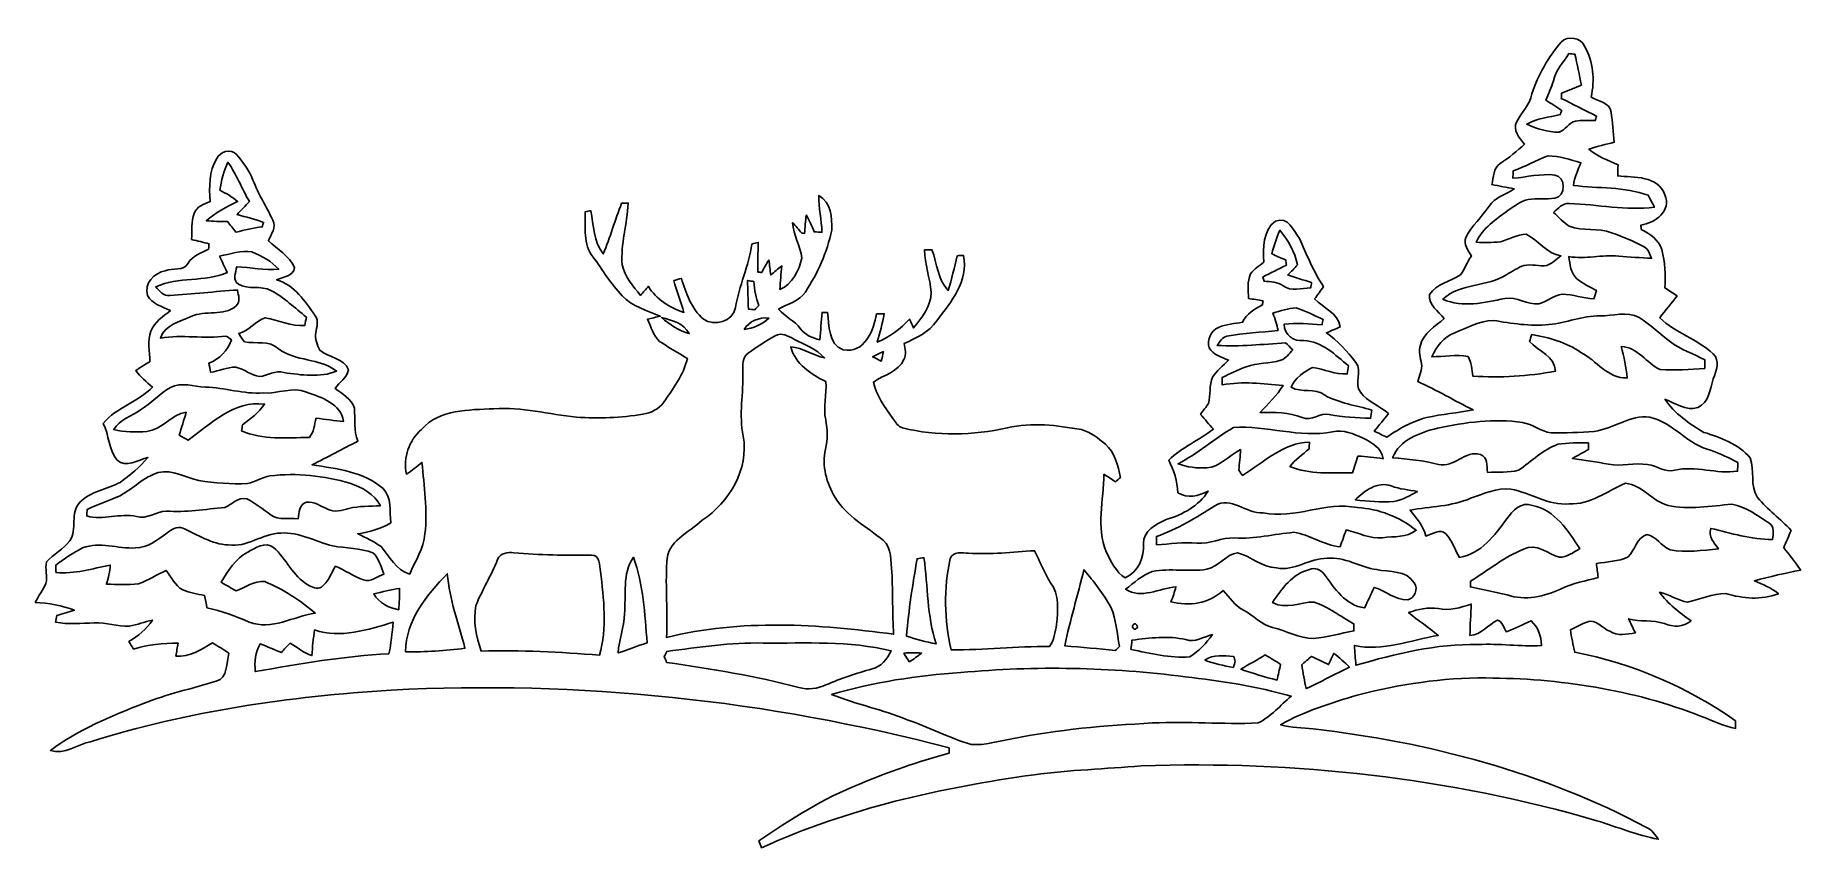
# Model space of a CAD drawing. Header units: centimetres. Extents: x -16 to 16.2, y -8.1 to 6.7.
import ezdxf

# ---------------------------------------------------------------- set-up
doc = ezdxf.new("R2010")
doc.units = ezdxf.units.CM
doc.header["$MEASUREMENT"] = 0
doc.layers.add('Layer 1', color=7, linetype='Continuous')

msp = doc.modelspace()

# ---------------------------------------------------------------- linework, layer by layer
at = {"layer": 'Layer 1', "color": 251}
for points, knots in [([(11.83252, 6.58319), (11.94999, 6.70595), (12.18988, 6.66503), (12.25903, 6.50875), (12.25903, 6.50875), (12.41213, 6.22759), (12.45094, 5.89245), (12.37615, 5.58236), (12.37615, 5.58236), (12.50068, 5.50545), (12.71623, 5.48958), (12.73986, 5.30895), (12.73986, 5.30895), (12.76632, 5.12657), (12.77867, 4.94206), (12.79807, 4.75897), (12.79807, 4.75897), (12.64285, 4.72017), (12.48798, 4.68736), (12.33805, 4.63233), (12.33805, 4.63233), (12.49362, 4.5025), (12.68483, 4.42983), (12.86757, 4.34728), (12.86757, 4.34728), (12.86616, 4.28025), (12.86369, 4.21323), (12.86192, 4.14584), (12.86192, 4.14584), (13.15367, 4.12362), (13.59641, 4.14973), (13.71953, 3.80506), (13.71953, 3.80506), (13.85006, 3.50767), (13.53644, 3.29142), (13.28279, 3.25332), (13.28279, 3.25332), (13.28455, 3.23321), (13.28773, 3.19264), (13.28949, 3.17218), (13.28949, 3.17218), (13.44718, 3.08998), (13.61087, 2.98768), (13.66555, 2.80494), (13.66555, 2.80494), (13.72235, 2.57916), (13.73187, 2.34103), (13.72023, 2.1082), (13.72023, 2.1082), (13.79467, 2.06128), (13.8684, 2.01295), (13.94107, 1.96215), (13.94107, 1.96215), (13.83736, 1.82951), (13.73293, 1.69792), (13.62745, 1.56704), (13.62745, 1.56704), (13.90862, 1.28764), (14.30902, 1.17793), (14.59865, 0.91087), (14.59865, 0.91087), (14.73165, 0.78705), (14.65545, 0.59725), (14.60006, 0.45226), (14.60006, 0.45226), (14.54221, 0.27058), (14.52245, 0.01693), (14.31784, -0.06703), (14.31784, -0.06703), (14.09947, -0.1397), (13.91179, 0.01023), (13.72059, 0.08361), (13.72059, 0.08361), (13.89592, -0.17745), (14.16262, -0.36266), (14.42932, -0.51999), (14.42932, -0.51999), (14.73553, -0.61419), (15.06255, -0.73272), (15.27563, -0.98496), (15.27563, -0.98496), (15.35959, -1.21461), (15.26293, -1.49225), (15.40545, -1.70568), (15.40545, -1.70568), (15.58749, -1.92723), (15.82808, -2.09127), (16.01858, -2.30611), (16.01858, -2.30611), (15.97519, -2.41088), (15.92827, -2.51425), (15.88452, -2.61902), (15.88452, -2.61902), (15.99177, -2.75096), (16.09478, -2.88607), (16.19285, -3.02578), (16.19285, -3.02578), (15.90922, -3.08151), (15.62876, -3.14607), (15.35007, -3.22121), (15.35007, -3.22121), (15.5, -3.29106), (15.66192, -3.34574), (15.78716, -3.45899), (15.78716, -3.45899), (15.47918, -3.57434), (15.13946, -3.5493), (14.83007, -3.45299), (14.83007, -3.45299), (14.59124, -3.45193), (14.3637, -3.556), (14.13475, -3.61174), (14.13475, -3.61174), (13.95695, -3.57717), (13.80137, -3.47204), (13.62498, -3.43006), (13.62498, -3.43006), (13.77527, -3.64596), (13.98446, -3.80083), (14.19648, -3.94935), (14.19648, -3.94935), (14.06172, -4.0707), (13.87016, -4.06788), (13.71071, -4.00085), (13.71071, -4.00085), (13.5001, -3.92924), (13.2715, -3.97545), (13.05842, -3.91336), (13.05842, -3.91336), (13.09899, -3.99944), (13.14132, -4.08411), (13.1826, -4.16983), (13.1826, -4.16983), (13.02738, -4.19029), (12.85946, -4.2351), (12.71976, -4.14091), (12.71976, -4.14091), (12.58111, -4.09681), (12.45764, -3.89961), (12.29819, -3.97369), (12.29819, -3.97369), (12.19553, -4.01391), (12.09781, -4.06541), (11.99903, -4.11339), (11.99903, -4.11339), (12.02055, -4.25027), (12.04807, -4.3875), (12.07946, -4.52296), (12.07946, -4.52296), (13.13109, -4.72228), (14.13051, -5.15726), (15.00646, -5.77074), (15.00646, -5.77074), (15.00646, -5.80531), (15.00681, -5.8741), (15.00681, -5.90868), (15.00681, -5.90868), (14.78774, -5.8734), (14.59159, -5.76263), (14.38487, -5.6896), (14.38487, -5.6896), (13.13815, -5.20065), (11.79477, -4.99604), (10.45986, -4.99039), (10.45986, -4.99039), (9.66964, -4.98052), (8.88471, -5.10963), (8.12024, -5.30084), (8.12024, -5.30084), (7.64364, -5.44865), (7.15786, -5.59118), (6.72324, -5.84271), (6.72324, -5.84271), (6.91586, -5.90162), (7.11976, -5.89209), (7.31837, -5.91679), (7.31837, -5.91679), (9.42234, -6.15915), (11.51008, -6.7123), (13.38651, -7.71031), (13.38651, -7.71031), (13.48034, -7.75547), (13.54561, -7.83837), (13.59923, -7.92515), (13.59923, -7.92515), (13.21576, -7.85495), (12.85381, -7.7029), (12.48234, -7.59001), (12.48234, -7.59001), (9.79664, -6.80156), (6.97936, -6.49605), (4.18536, -6.58883), (4.18536, -6.58883), (3.5366, -6.64774), (2.88431, -6.66468), (2.23838, -6.75217), (2.23838, -6.75217), (0.53799, -6.98359), (-1.15782, -7.36776), (-2.72591, -8.07932), (-2.72591, -8.07932), (-2.74391, -8.03804), (-2.76119, -7.99677), (-2.77848, -7.95584), (-2.77848, -7.95584), (-2.19781, -7.56144), (-1.59985, -7.18291), (-0.94615, -6.92044), (-0.94615, -6.92044), (-0.41275, -6.70525), (0.12841, -6.50452), (0.68615, -6.36094), (0.68615, -6.36094), (0.68686, -6.33659), (0.68792, -6.28826), (0.68827, -6.26392), (0.68827, -6.26392), (-2.61691, -5.39432), (-6.05755, -5.03343), (-9.47103, -5.21123), (-9.47103, -5.21123), (-11.32099, -5.32589), (-13.17061, -5.59435), (-14.94261, -6.15068), (-14.94261, -6.15068), (-15.18497, -6.19337), (-15.41992, -6.40151), (-15.67568, -6.31014), (-15.67568, -6.31014), (-15.16733, -5.92878), (-14.57008, -5.68678), (-13.98199, -5.45536), (-13.98199, -5.45536), (-13.55231, -5.2832), (-13.09829, -5.18478), (-12.65661, -5.05072), (-12.65661, -5.05072), (-12.44106, -4.98969), (-12.47634, -4.71699), (-12.42483, -4.5406), (-12.42483, -4.5406), (-12.52396, -4.47675), (-12.62309, -4.41325), (-12.72187, -4.3494), (-12.72187, -4.3494), (-12.92613, -4.47181), (-13.13991, -4.61539), (-13.39003, -4.59176), (-13.39003, -4.59176), (-13.37804, -4.51309), (-13.36499, -4.43512), (-13.35229, -4.35681), (-13.35229, -4.35681), (-13.62604, -4.35681), (-13.89874, -4.38256), (-14.16085, -4.46546), (-14.16085, -4.46546), (-14.18978, -4.41995), (-14.21836, -4.37444), (-14.24623, -4.32894), (-14.24623, -4.32894), (-14.08148, -4.22557), (-13.92343, -4.10422), (-13.8176, -3.93771), (-13.8176, -3.93771), (-13.95906, -3.96981), (-14.09594, -4.02061), (-14.23882, -4.04777), (-14.23882, -4.04777), (-14.45366, -4.05483), (-14.6625, -3.97828), (-14.87805, -3.98745), (-14.87805, -3.98745), (-15.11194, -3.99662), (-15.3483, -4.01814), (-15.58008, -3.9751), (-15.58008, -3.9751), (-15.57232, -3.93418), (-15.56491, -3.89361), (-15.55715, -3.85339), (-15.55715, -3.85339), (-15.45026, -3.82129), (-15.34336, -3.79307), (-15.23824, -3.75673), (-15.23824, -3.75673), (-15.46825, -3.67665), (-15.70673, -3.6262), (-15.95049, -3.61668), (-15.95049, -3.61668), (-15.89017, -3.49814), (-15.81291, -3.38878), (-15.75753, -3.26884), (-15.75753, -3.26884), (-15.72401, -3.14078), (-15.77552, -3.00567), (-15.74835, -2.87726), (-15.74835, -2.87726), (-15.61888, -2.7365), (-15.43861, -2.6476), (-15.32361, -2.49273), (-15.32361, -2.49273), (-15.17756, -2.28388), (-15.32678, -1.98296), (-15.13981, -1.79352), (-15.13981, -1.79352), (-14.93979, -1.59209), (-14.64769, -1.55751), (-14.40709, -1.43051), (-14.40709, -1.43051), (-14.22012, -1.3021), (-14.0462, -1.15111), (-13.90121, -0.97684), (-13.90121, -0.97684), (-14.07724, -1.02306), (-14.30338, -1.17722), (-14.46389, -1.02306), (-14.46389, -1.02306), (-14.61841, -0.83573), (-14.60641, -0.56868), (-14.7126, -0.35631), (-14.7126, -0.35631), (-14.47059, -0.06103), (-14.07442, 0.02893), (-13.81866, 0.3048), (-13.81866, 0.3048), (-13.92837, 0.39617), (-14.03562, 0.49142), (-14.12311, 0.60501), (-14.12311, 0.60501), (-14.03985, 0.66146), (-13.95413, 0.71367), (-13.86699, 0.76376), (-13.86699, 0.76376), (-13.8624, 0.95003), (-13.91673, 1.14582), (-13.84582, 1.32397), (-13.84582, 1.32397), (-13.78444, 1.49507), (-13.61863, 1.58433), (-13.49058, 1.70004), (-13.49058, 1.70004), (-13.64015, 1.76742), (-13.82536, 1.81434), (-13.90474, 1.97344), (-13.90474, 1.97344), (-13.97811, 2.18546), (-13.78021, 2.38725), (-13.58336, 2.42076), (-13.58336, 2.42076), (-13.45353, 2.47721), (-13.24575, 2.40983), (-13.16708, 2.55693), (-13.16708, 2.55693), (-13.09053, 2.69875), (-12.92437, 2.74003), (-12.79419, 2.81622), (-12.79419, 2.81622), (-12.79208, 2.84021), (-12.78819, 2.88819), (-12.78643, 2.91218), (-12.78643, 2.91218), (-12.89226, 2.93899), (-12.9981, 2.96474), (-13.10393, 2.99014), (-13.10393, 2.99014), (-13.09264, 3.14854), (-13.11487, 3.31329), (-13.05983, 3.46498), (-13.05983, 3.46498), (-13.01433, 3.59022), (-12.87709, 3.63326), (-12.76632, 3.68194), (-12.76632, 3.68194), (-12.78502, 3.94582), (-12.79137, 4.22839), (-12.64814, 4.46299), (-12.64814, 4.46299), (-12.58852, 4.58893), (-12.39167, 4.65067), (-12.28972, 4.53884), (-12.28972, 4.53884), (-12.1666, 4.39914), (-12.05159, 4.24709), (-11.98739, 4.07), (-11.98739, 4.07), (-11.88896, 3.81741), (-11.74503, 3.58669), (-11.62614, 3.34398), (-11.62614, 3.34398), (-11.54889, 3.20499), (-11.66213, 3.08822), (-11.70693, 2.96651), (-11.70693, 2.96651), (-11.54783, 2.8067), (-11.32805, 2.69699), (-11.23033, 2.48285), (-11.23033, 2.48285), (-11.24691, 2.3174), (-11.43423, 2.3114), (-11.55771, 2.25707), (-11.55771, 2.25707), (-11.22927, 2.16288), (-11.04124, 1.86126), (-10.8525, 1.60091), (-10.8525, 1.60091), (-10.78689, 1.50707), (-10.8271, 1.39559), (-10.84192, 1.29399), (-10.84192, 1.29399), (-10.86379, 1.18322), (-10.81934, 1.07033), (-10.76748, 0.97402), (-10.76748, 0.97402), (-10.61332, 0.83361), (-10.32334, 0.83961), (-10.25066, 0.61489), (-10.25066, 0.61489), (-10.26971, 0.47413), (-10.41718, 0.39229), (-10.49267, 0.28046), (-10.49267, 0.28046), (-10.36144, 0.17992), (-10.19422, 0.09031), (-10.14095, -0.07761), (-10.14095, -0.07761), (-10.12613, -0.27975), (-10.154, -0.4886), (-10.07921, -0.68298), (-10.07921, -0.68298), (-10.36003, -0.81844), (-10.63061, -0.97402), (-10.91142, -1.10984), (-10.91142, -1.10984), (-10.46515, -1.1871), (-9.97479, -1.22731), (-9.61954, -1.54164), (-9.61954, -1.54164), (-9.45339, -1.70639), (-9.50842, -1.95686), (-9.47808, -2.16888), (-9.47808, -2.16888), (-9.66047, -2.28212), (-9.86861, -2.33186), (-10.07816, -2.36643), (-10.07816, -2.36643), (-9.93599, -2.44158), (-9.78535, -2.50402), (-9.65553, -2.59962), (-9.65553, -2.59962), (-9.49607, -2.77918), (-9.38918, -3.03036), (-9.13412, -3.09915), (-9.13412, -3.09915), (-9.02723, -2.86138), (-8.88365, -2.63208), (-8.85543, -2.36749), (-8.85543, -2.36749), (-8.8078, -1.93287), (-8.86989, -1.49931), (-8.91152, -1.06786), (-8.91152, -1.06786), (-9.00289, -1.14194), (-9.09391, -1.21779), (-9.19374, -1.28058), (-9.19374, -1.28058), (-9.2523, -0.97825), (-9.15106, -0.67063), (-8.91893, -0.46531), (-8.91893, -0.46531), (-8.58873, -0.0949), (-8.05568, -0.11465), (-7.60271, -0.09031), (-7.60271, -0.09031), (-7.09366, -0.05468), (-6.59977, -0.19614), (-6.09706, -0.24201), (-6.09706, -0.24201), (-5.69348, -0.27058), (-5.28602, -0.25506), (-4.88633, -0.19156), (-4.88633, -0.19156), (-4.74063, -0.16616), (-4.59599, -0.09631), (-4.50885, 0.02716), (-4.50885, 0.02716), (-4.33529, 0.2734), (-4.15149, 0.52423), (-4.0767, 0.82127), (-4.0767, 0.82127), (-4.24356, 0.92922), (-4.42031, 1.02164), (-4.58294, 1.13594), (-4.58294, 1.13594), (-4.70535, 1.23613), (-4.73498, 1.40511), (-4.80483, 1.53846), (-4.80483, 1.53846), (-4.72758, 1.55822), (-4.64996, 1.57692), (-4.57129, 1.59209), (-4.57129, 1.59209), (-4.81048, 1.69827), (-5.08071, 1.76883), (-5.26591, 1.96532), (-5.26591, 1.96532), (-5.46876, 2.17876), (-5.62222, 2.43276), (-5.79261, 2.67123), (-5.79261, 2.67123), (-5.99087, 2.89878), (-5.92279, 3.21839), (-5.94148, 3.49285), (-5.94148, 3.49285), (-5.91503, 3.49814), (-5.86211, 3.50908), (-5.836, 3.51437), (-5.836, 3.51437), (-5.78838, 3.24626), (-5.78661, 2.95099), (-5.61023, 2.72662), (-5.61023, 2.72662), (-5.48217, 3.02789), (-5.39891, 3.34574), (-5.27473, 3.64878), (-5.27473, 3.64878), (-5.2451, 3.64949), (-5.18548, 3.65054), (-5.15585, 3.65125), (-5.15585, 3.65125), (-5.1749, 3.27448), (-5.29202, 2.90513), (-5.26803, 2.52659), (-5.26803, 2.52659), (-5.21229, 2.31387), (-5.07153, 2.13501), (-4.92866, 1.97273), (-4.92866, 1.97273), (-4.88174, 2.02777), (-4.83517, 2.08351), (-4.78825, 2.13854), (-4.78825, 2.13854), (-4.64185, 1.89794), (-4.40196, 1.7466), (-4.13985, 1.66158), (-4.13985, 1.66158), (-4.19911, 1.85596), (-4.26473, 2.04823), (-4.32682, 2.24155), (-4.32682, 2.24155), (-4.28025, 2.25531), (-4.23369, 2.26907), (-4.18677, 2.28212), (-4.18677, 2.28212), (-4.10104, 2.01577), (-4.00685, 1.72967), (-3.78636, 1.54199), (-3.78636, 1.54199), (-3.58175, 1.40264), (-3.24979, 1.48696), (-3.20252, 1.75013), (-3.20252, 1.75013), (-3.13725, 2.14559), (-2.9591, 2.50966), (-2.90195, 2.90689), (-2.90195, 2.90689), (-2.8642, 2.91677), (-2.8261, 2.92629), (-2.788, 2.93546), (-2.788, 2.93546), (-2.79083, 2.75661), (-2.79753, 2.57739), (-2.79647, 2.39818), (-2.79647, 2.39818), (-2.77813, 2.39607), (-2.74179, 2.39183), (-2.7238, 2.38972), (-2.7238, 2.38972), (-2.68393, 2.46733), (-2.64125, 2.54317), (-2.59362, 2.6162), (-2.59362, 2.6162), (-2.58269, 2.52448), (-2.5714, 2.43276), (-2.5587, 2.34139), (-2.5587, 2.34139), (-2.49343, 2.39854), (-2.42888, 2.45639), (-2.36008, 2.50931), (-2.36008, 2.50931), (-2.37278, 2.36679), (-2.38584, 2.22462), (-2.39183, 2.08139), (-2.39183, 2.08139), (-2.16218, 2.17629), (-2.04788, 2.42464), (-1.99108, 2.65218), (-1.99108, 2.65218), (-2.02389, 2.87055), (-2.14665, 3.07022), (-2.16182, 3.29494), (-2.16182, 3.29494), (-2.10291, 3.23568), (-2.04823, 3.17183), (-1.99672, 3.1055), (-1.99672, 3.1055), (-1.98367, 3.10444), (-1.95792, 3.10198), (-1.94486, 3.10056), (-1.94486, 3.10056), (-1.93675, 3.21239), (-1.9304, 3.32458), (-1.9117, 3.43535), (-1.9117, 3.43535), (-1.85526, 3.33728), (-1.81293, 3.23215), (-1.76671, 3.12879), (-1.76671, 3.12879), (-1.72085, 3.12667), (-1.67499, 3.1242), (-1.62878, 3.12173), (-1.62878, 3.12173), (-1.63301, 3.34645), (-1.68945, 3.56658), (-1.6831, 3.79166), (-1.6831, 3.79166), (-1.46121, 3.66501), (-1.4411, 3.38984), (-1.44886, 3.15983), (-1.44886, 3.15983), (-1.53564, 2.75837), (-1.70392, 2.37596), (-1.93005, 2.03341), (-1.93005, 2.03341), (-2.04011, 1.86302), (-2.2546, 1.82386), (-2.41829, 1.72403), (-2.41829, 1.72403), (-2.30399, 1.58327), (-2.12584, 1.51377), (-2.02001, 1.3649), (-2.02001, 1.3649), (-1.93463, 1.25024), (-1.79952, 1.19451), (-1.66335, 1.16664), (-1.66335, 1.16664), (-1.65065, 1.33279), (-1.63971, 1.49789), (-1.62595, 1.66335), (-1.62595, 1.66335), (-1.59314, 1.6637), (-1.56034, 1.6637), (-1.52718, 1.66335), (-1.52718, 1.66335), (-1.48908, 1.43263), (-1.52012, 1.07597), (-1.23896, 0.98213), (-1.23896, 0.98213), (-0.85796, 0.90311), (-0.68333, 1.33773), (-0.63429, 1.63618), (-0.63429, 1.63618), (-0.58738, 1.63689), (-0.54046, 1.63759), (-0.49318, 1.63795), (-0.49318, 1.63795), (-0.52105, 1.46191), (-0.57997, 1.29328), (-0.62195, 1.12077), (-0.62195, 1.12077), (-0.39652, 1.2125), (-0.19756, 1.36031), (-0.03563, 1.54129), (-0.03563, 1.54129), (-0.01058, 1.48837), (0.01517, 1.4351), (0.04092, 1.38148), (0.04092, 1.38148), (0.19015, 1.56774), (0.36019, 1.77624), (0.36019, 2.02777), (0.36019, 2.02777), (0.34219, 2.28918), (0.2413, 2.53894), (0.24165, 2.80247), (0.24165, 2.80247), (0.27517, 2.80247), (0.34219, 2.80282), (0.37571, 2.80317), (0.37571, 2.80317), (0.46919, 2.55411), (0.47801, 2.26201), (0.67204, 2.06234), (0.67204, 2.06234), (0.73484, 2.27083), (0.78352, 2.48356), (0.83467, 2.69522), (0.83467, 2.69522), (0.86325, 2.69628), (0.9204, 2.69804), (0.94897, 2.6991), (0.94897, 2.6991), (1.04916, 2.23555), (0.72531, 1.85173), (0.46284, 1.51095), (0.46284, 1.51095), (0.32385, 1.3014), (0.08749, 1.19874), (-0.13123, 1.09432), (-0.13123, 1.09432), (-0.11677, 0.99942), (-0.08608, 0.89606), (-0.13441, 0.80574), (-0.13441, 0.80574), (-0.23671, 0.58173), (-0.50553, 0.52352), (-0.6918, 0.39476), (-0.6918, 0.39476), (-0.63253, 0.14711), (-0.48472, -0.06421), (-0.33796, -0.26741), (-0.33796, -0.26741), (-0.29175, -0.3302), (-0.24201, -0.41628), (-0.15875, -0.43921), (-0.15875, -0.43921), (0.46355, -0.59337), (1.12183, -0.5775), (1.7459, -0.43956), (1.7459, -0.43956), (2.1911, -0.33549), (2.65289, -0.39017), (3.09668, -0.47131), (3.09668, -0.47131), (3.26531, -0.51223), (3.40254, -0.62653), (3.53236, -0.73625), (3.53236, -0.73625), (3.70699, -0.88935), (3.76237, -1.12642), (3.80577, -1.34444), (3.80577, -1.34444), (3.77507, -1.36913), (3.74474, -1.39383), (3.71475, -1.41923), (3.71475, -1.41923), (3.64596, -1.37125), (3.57611, -1.32503), (3.50485, -1.28164), (3.50485, -1.28164), (3.5052, -1.75154), (3.35597, -2.24719), (3.5493, -2.69663), (3.5493, -2.69663), (3.63326, -2.87055), (3.72392, -3.06317), (3.89467, -3.16936), (3.89467, -3.16936), (4.13491, -3.05118), (4.24427, -2.80141), (4.22663, -2.54494), (4.22663, -2.54494), (4.2164, -2.30928), (4.45347, -2.18793), (4.64185, -2.10785), (4.64185, -2.10785), (4.93748, -2.01613), (5.2384, -1.86161), (5.40314, -1.58891), (5.40314, -1.58891), (5.23028, -1.67922), (5.02991, -1.73073), (4.85281, -1.61925), (4.85281, -1.61925), (4.84505, -1.41005), (4.77732, -1.21285), (4.6863, -1.02623), (4.6863, -1.02623), (4.92619, -0.79587), (5.23416, -0.66111), (5.49945, -0.46496), (5.49945, -0.46496), (5.42219, -0.37324), (5.34388, -0.28293), (5.26591, -0.19226), (5.26591, -0.19226), (5.31354, -0.12629), (5.36998, -0.06526), (5.40808, 0.00706), (5.40808, 0.00706), (5.45218, 0.16228), (5.42078, 0.33443), (5.48111, 0.48472), (5.48111, 0.48472), (5.56189, 0.60325), (5.67514, 0.69391), (5.77638, 0.79446), (5.77638, 0.79446), (5.65044, 0.85055), (5.49487, 0.88794), (5.42466, 1.01953), (5.42466, 1.01953), (5.37633, 1.16664), (5.45465, 1.32962), (5.59223, 1.38959), (5.59223, 1.38959), (5.72982, 1.44956), (5.88292, 1.45733), (6.02968, 1.48484), (6.02968, 1.48484), (6.10447, 1.63618), (6.24875, 1.72367), (6.39339, 1.80022), (6.39339, 1.80022), (6.39586, 1.81928), (6.4008, 1.85702), (6.40292, 1.87607), (6.40292, 1.87607), (6.31472, 1.88913), (6.22653, 1.90288), (6.13939, 1.91629), (6.13939, 1.91629), (6.13445, 2.06551), (6.11293, 2.22391), (6.17573, 2.36432), (6.17573, 2.36432), (6.23711, 2.45533), (6.33801, 2.50931), (6.41985, 2.57986), (6.41985, 2.57986), (6.40221, 2.83386), (6.40186, 3.15524), (6.62834, 3.32458), (6.62834, 3.32458), (6.86223, 3.41559), (6.95642, 3.15736), (7.06684, 3.0099), (7.06684, 3.0099), (7.19667, 2.70933), (7.32755, 2.40771), (7.50429, 2.13043), (7.50429, 2.13043), (7.45137, 2.05564), (7.39704, 1.98191), (7.34236, 1.90853), (7.34236, 1.90853), (7.50252, 1.73919), (7.76781, 1.65806), (7.80838, 1.39912), (7.80838, 1.39912), (7.72548, 1.36208), (7.64187, 1.32644), (7.55756, 1.29223), (7.55756, 1.29223), (7.76605, 1.14512), (7.93362, 0.95215), (8.09202, 0.75389), (8.09202, 0.75389), (8.21761, 0.59267), (8.0518, 0.37289), (8.17739, 0.20955), (8.17739, 0.20955), (8.30121, 0.03175), (8.52876, -0.03563), (8.68715, -0.17992), (8.68715, -0.17992), (8.60425, -0.28822), (8.51394, -0.39053), (8.42821, -0.49671), (8.42821, -0.49671), (8.48501, -0.52529), (8.59825, -0.58208), (8.65505, -0.61031), (8.65505, -0.61031), (8.87695, -0.45508), (9.11684, -0.31891), (9.38142, -0.25153), (9.38142, -0.25153), (9.66152, -0.18697), (9.94833, -0.16369), (10.23091, -0.11289), (10.23091, -0.11289), (9.89154, 0.05539), (9.56486, 0.24871), (9.22055, 0.4064), (9.22055, 0.4064), (9.24631, 0.51259), (9.31122, 0.61666), (9.28829, 0.72884), (9.28829, 0.72884), (9.26924, 0.83926), (9.22937, 0.95356), (9.26782, 1.06468), (9.26782, 1.06468), (9.32497, 1.28482), (9.53946, 1.41041), (9.69998, 1.5494), (9.69998, 1.5494), (9.59273, 1.68275), (9.42128, 1.79564), (9.43328, 1.99037), (9.43328, 1.99037), (9.56169, 2.18758), (9.81781, 2.22038), (9.99949, 2.34703), (9.99949, 2.34703), (10.07533, 2.45392), (10.11978, 2.58092), (10.19634, 2.68817), (10.19634, 2.68817), (10.13707, 2.79012), (10.0517, 2.90336), (10.09332, 3.02895), (10.09332, 3.02895), (10.2041, 3.23991), (10.39001, 3.39796), (10.51807, 3.59763), (10.51807, 3.59763), (10.6239, 3.76061), (10.82675, 3.80471), (10.97844, 3.9116), (10.97844, 3.9116), (10.84157, 3.94053), (10.70328, 3.95887), (10.56781, 3.99309), (10.56781, 3.99309), (10.59956, 4.11903), (10.59674, 4.29154), (10.72056, 4.37339), (10.72056, 4.37339), (10.87826, 4.47922), (11.02783, 4.59599), (11.16612, 4.72687), (11.16612, 4.72687), (11.07158, 4.84011), (10.9414, 4.97311), (11.02325, 5.1368), (11.02325, 5.1368), (11.11179, 5.30825), (11.26349, 5.44407), (11.30053, 5.64268), (11.30053, 5.64268), (11.4113, 5.99017), (11.59581, 6.30661), (11.83252, 6.58319), (11.83252, 6.58319), (11.83252, 6.58319), (11.83252, 6.58319), (11.83252, 6.58319)], [0, 0, 0, 0, 0.00420168, 0.00420168, 0.00420168, 0.00420168, 0.00840336, 0.00840336, 0.00840336, 0.00840336, 0.01260504, 0.01260504, 0.01260504, 0.01260504, 0.01680672, 0.01680672, 0.01680672, 0.01680672, 0.0210084, 0.0210084, 0.0210084, 0.0210084, 0.02521008, 0.02521008, 0.02521008, 0.02521008, 0.02941176, 0.02941176, 0.02941176, 0.02941176, 0.03361345, 0.03361345, 0.03361345, 0.03361345, 0.03781513, 0.03781513, 0.03781513, 0.03781513, 0.04201681, 0.04201681, 0.04201681, 0.04201681, 0.04621849, 0.04621849, 0.04621849, 0.04621849, 0.05042017, 0.05042017, 0.05042017, 0.05042017, 0.05462185, 0.05462185, 0.05462185, 0.05462185, 0.05882353, 0.05882353, 0.05882353, 0.05882353, 0.06302521, 0.06302521, 0.06302521, 0.06302521, 0.06722689, 0.06722689, 0.06722689, 0.06722689, 0.07142857, 0.07142857, 0.07142857, 0.07142857, 0.07563025, 0.07563025, 0.07563025, 0.07563025, 0.07983193, 0.07983193, 0.07983193, 0.07983193, 0.08403361, 0.08403361, 0.08403361, 0.08403361, 0.08823529, 0.08823529, 0.08823529, 0.08823529, 0.09243697, 0.09243697, 0.09243697, 0.09243697, 0.09663866, 0.09663866, 0.09663866, 0.09663866, 0.10084034, 0.10084034, 0.10084034, 0.10084034, 0.10504202, 0.10504202, 0.10504202, 0.10504202, 0.1092437, 0.1092437, 0.1092437, 0.1092437, 0.11344538, 0.11344538, 0.11344538, 0.11344538, 0.11764706, 0.11764706, 0.11764706, 0.11764706, 0.12184874, 0.12184874, 0.12184874, 0.12184874, 0.12605042, 0.12605042, 0.12605042, 0.12605042, 0.1302521, 0.1302521, 0.1302521, 0.1302521, 0.13445378, 0.13445378, 0.13445378, 0.13445378, 0.13865546, 0.13865546, 0.13865546, 0.13865546, 0.14285714, 0.14285714, 0.14285714, 0.14285714, 0.14705882, 0.14705882, 0.14705882, 0.14705882, 0.1512605, 0.1512605, 0.1512605, 0.1512605, 0.15546218, 0.15546218, 0.15546218, 0.15546218, 0.15966387, 0.15966387, 0.15966387, 0.15966387, 0.16386555, 0.16386555, 0.16386555, 0.16386555, 0.16806723, 0.16806723, 0.16806723, 0.16806723, 0.17226891, 0.17226891, 0.17226891, 0.17226891, 0.17647059, 0.17647059, 0.17647059, 0.17647059, 0.18067227, 0.18067227, 0.18067227, 0.18067227, 0.18487395, 0.18487395, 0.18487395, 0.18487395, 0.18907563, 0.18907563, 0.18907563, 0.18907563, 0.19327731, 0.19327731, 0.19327731, 0.19327731, 0.19747899, 0.19747899, 0.19747899, 0.19747899, 0.20168067, 0.20168067, 0.20168067, 0.20168067, 0.20588235, 0.20588235, 0.20588235, 0.20588235, 0.21008403, 0.21008403, 0.21008403, 0.21008403, 0.21428571, 0.21428571, 0.21428571, 0.21428571, 0.21848739, 0.21848739, 0.21848739, 0.21848739, 0.22268908, 0.22268908, 0.22268908, 0.22268908, 0.22689076, 0.22689076, 0.22689076, 0.22689076, 0.23109244, 0.23109244, 0.23109244, 0.23109244, 0.23529412, 0.23529412, 0.23529412, 0.23529412, 0.2394958, 0.2394958, 0.2394958, 0.2394958, 0.24369748, 0.24369748, 0.24369748, 0.24369748, 0.24789916, 0.24789916, 0.24789916, 0.24789916, 0.25210084, 0.25210084, 0.25210084, 0.25210084, 0.25630252, 0.25630252, 0.25630252, 0.25630252, 0.2605042, 0.2605042, 0.2605042, 0.2605042, 0.26470588, 0.26470588, 0.26470588, 0.26470588, 0.26890756, 0.26890756, 0.26890756, 0.26890756, 0.27310924, 0.27310924, 0.27310924, 0.27310924, 0.27731092, 0.27731092, 0.27731092, 0.27731092, 0.28151261, 0.28151261, 0.28151261, 0.28151261, 0.28571429, 0.28571429, 0.28571429, 0.28571429, 0.28991597, 0.28991597, 0.28991597, 0.28991597, 0.29411765, 0.29411765, 0.29411765, 0.29411765, 0.29831933, 0.29831933, 0.29831933, 0.29831933, 0.30252101, 0.30252101, 0.30252101, 0.30252101, 0.30672269, 0.30672269, 0.30672269, 0.30672269, 0.31092437, 0.31092437, 0.31092437, 0.31092437, 0.31512605, 0.31512605, 0.31512605, 0.31512605, 0.31932773, 0.31932773, 0.31932773, 0.31932773, 0.32352941, 0.32352941, 0.32352941, 0.32352941, 0.32773109, 0.32773109, 0.32773109, 0.32773109, 0.33193277, 0.33193277, 0.33193277, 0.33193277, 0.33613445, 0.33613445, 0.33613445, 0.33613445, 0.34033613, 0.34033613, 0.34033613, 0.34033613, 0.34453782, 0.34453782, 0.34453782, 0.34453782, 0.3487395, 0.3487395, 0.3487395, 0.3487395, 0.35294118, 0.35294118, 0.35294118, 0.35294118, 0.35714286, 0.35714286, 0.35714286, 0.35714286, 0.36134454, 0.36134454, 0.36134454, 0.36134454, 0.36554622, 0.36554622, 0.36554622, 0.36554622, 0.3697479, 0.3697479, 0.3697479, 0.3697479, 0.37394958, 0.37394958, 0.37394958, 0.37394958, 0.37815126, 0.37815126, 0.37815126, 0.37815126, 0.38235294, 0.38235294, 0.38235294, 0.38235294, 0.38655462, 0.38655462, 0.38655462, 0.38655462, 0.3907563, 0.3907563, 0.3907563, 0.3907563, 0.39495798, 0.39495798, 0.39495798, 0.39495798, 0.39915966, 0.39915966, 0.39915966, 0.39915966, 0.40336134, 0.40336134, 0.40336134, 0.40336134, 0.40756303, 0.40756303, 0.40756303, 0.40756303, 0.41176471, 0.41176471, 0.41176471, 0.41176471, 0.41596639, 0.41596639, 0.41596639, 0.41596639, 0.42016807, 0.42016807, 0.42016807, 0.42016807, 0.42436975, 0.42436975, 0.42436975, 0.42436975, 0.42857143, 0.42857143, 0.42857143, 0.42857143, 0.43277311, 0.43277311, 0.43277311, 0.43277311, 0.43697479, 0.43697479, 0.43697479, 0.43697479, 0.44117647, 0.44117647, 0.44117647, 0.44117647, 0.44537815, 0.44537815, 0.44537815, 0.44537815, 0.44957983, 0.44957983, 0.44957983, 0.44957983, 0.45378151, 0.45378151, 0.45378151, 0.45378151, 0.45798319, 0.45798319, 0.45798319, 0.45798319, 0.46218487, 0.46218487, 0.46218487, 0.46218487, 0.46638655, 0.46638655, 0.46638655, 0.46638655, 0.47058824, 0.47058824, 0.47058824, 0.47058824, 0.47478992, 0.47478992, 0.47478992, 0.47478992, 0.4789916, 0.4789916, 0.4789916, 0.4789916, 0.48319328, 0.48319328, 0.48319328, 0.48319328, 0.48739496, 0.48739496, 0.48739496, 0.48739496, 0.49159664, 0.49159664, 0.49159664, 0.49159664, 0.49579832, 0.49579832, 0.49579832, 0.49579832, 0.5, 0.5, 0.5, 0.5, 0.50420168, 0.50420168, 0.50420168, 0.50420168, 0.50840336, 0.50840336, 0.50840336, 0.50840336, 0.51260504, 0.51260504, 0.51260504, 0.51260504, 0.51680672, 0.51680672, 0.51680672, 0.51680672, 0.5210084, 0.5210084, 0.5210084, 0.5210084, 0.52521008, 0.52521008, 0.52521008, 0.52521008, 0.52941176, 0.52941176, 0.52941176, 0.52941176, 0.53361345, 0.53361345, 0.53361345, 0.53361345, 0.53781513, 0.53781513, 0.53781513, 0.53781513, 0.54201681, 0.54201681, 0.54201681, 0.54201681, 0.54621849, 0.54621849, 0.54621849, 0.54621849, 0.55042017, 0.55042017, 0.55042017, 0.55042017, 0.55462185, 0.55462185, 0.55462185, 0.55462185, 0.55882353, 0.55882353, 0.55882353, 0.55882353, 0.56302521, 0.56302521, 0.56302521, 0.56302521, 0.56722689, 0.56722689, 0.56722689, 0.56722689, 0.57142857, 0.57142857, 0.57142857, 0.57142857, 0.57563025, 0.57563025, 0.57563025, 0.57563025, 0.57983193, 0.57983193, 0.57983193, 0.57983193, 0.58403361, 0.58403361, 0.58403361, 0.58403361, 0.58823529, 0.58823529, 0.58823529, 0.58823529, 0.59243697, 0.59243697, 0.59243697, 0.59243697, 0.59663866, 0.59663866, 0.59663866, 0.59663866, 0.60084034, 0.60084034, 0.60084034, 0.60084034, 0.60504202, 0.60504202, 0.60504202, 0.60504202, 0.6092437, 0.6092437, 0.6092437, 0.6092437, 0.61344538, 0.61344538, 0.61344538, 0.61344538, 0.61764706, 0.61764706, 0.61764706, 0.61764706, 0.62184874, 0.62184874, 0.62184874, 0.62184874, 0.62605042, 0.62605042, 0.62605042, 0.62605042, 0.6302521, 0.6302521, 0.6302521, 0.6302521, 0.63445378, 0.63445378, 0.63445378, 0.63445378, 0.63865546, 0.63865546, 0.63865546, 0.63865546, 0.64285714, 0.64285714, 0.64285714, 0.64285714, 0.64705882, 0.64705882, 0.64705882, 0.64705882, 0.6512605, 0.6512605, 0.6512605, 0.6512605, 0.65546218, 0.65546218, 0.65546218, 0.65546218, 0.65966387, 0.65966387, 0.65966387, 0.65966387, 0.66386555, 0.66386555, 0.66386555, 0.66386555, 0.66806723, 0.66806723, 0.66806723, 0.66806723, 0.67226891, 0.67226891, 0.67226891, 0.67226891, 0.67647059, 0.67647059, 0.67647059, 0.67647059, 0.68067227, 0.68067227, 0.68067227, 0.68067227, 0.68487395, 0.68487395, 0.68487395, 0.68487395, 0.68907563, 0.68907563, 0.68907563, 0.68907563, 0.69327731, 0.69327731, 0.69327731, 0.69327731, 0.69747899, 0.69747899, 0.69747899, 0.69747899, 0.70168067, 0.70168067, 0.70168067, 0.70168067, 0.70588235, 0.70588235, 0.70588235, 0.70588235, 0.71008403, 0.71008403, 0.71008403, 0.71008403, 0.71428571, 0.71428571, 0.71428571, 0.71428571, 0.71848739, 0.71848739, 0.71848739, 0.71848739, 0.72268908, 0.72268908, 0.72268908, 0.72268908, 0.72689076, 0.72689076, 0.72689076, 0.72689076, 0.73109244, 0.73109244, 0.73109244, 0.73109244, 0.73529412, 0.73529412, 0.73529412, 0.73529412, 0.7394958, 0.7394958, 0.7394958, 0.7394958, 0.74369748, 0.74369748, 0.74369748, 0.74369748, 0.74789916, 0.74789916, 0.74789916, 0.74789916, 0.75210084, 0.75210084, 0.75210084, 0.75210084, 0.75630252, 0.75630252, 0.75630252, 0.75630252, 0.7605042, 0.7605042, 0.7605042, 0.7605042, 0.76470588, 0.76470588, 0.76470588, 0.76470588, 0.76890756, 0.76890756, 0.76890756, 0.76890756, 0.77310924, 0.77310924, 0.77310924, 0.77310924, 0.77731092, 0.77731092, 0.77731092, 0.77731092, 0.78151261, 0.78151261, 0.78151261, 0.78151261, 0.78571429, 0.78571429, 0.78571429, 0.78571429, 0.78991597, 0.78991597, 0.78991597, 0.78991597, 0.79411765, 0.79411765, 0.79411765, 0.79411765, 0.79831933, 0.79831933, 0.79831933, 0.79831933, 0.80252101, 0.80252101, 0.80252101, 0.80252101, 0.80672269, 0.80672269, 0.80672269, 0.80672269, 0.81092437, 0.81092437, 0.81092437, 0.81092437, 0.81512605, 0.81512605, 0.81512605, 0.81512605, 0.81932773, 0.81932773, 0.81932773, 0.81932773, 0.82352941, 0.82352941, 0.82352941, 0.82352941, 0.82773109, 0.82773109, 0.82773109, 0.82773109, 0.83193277, 0.83193277, 0.83193277, 0.83193277, 0.83613445, 0.83613445, 0.83613445, 0.83613445, 0.84033613, 0.84033613, 0.84033613, 0.84033613, 0.84453782, 0.84453782, 0.84453782, 0.84453782, 0.8487395, 0.8487395, 0.8487395, 0.8487395, 0.85294118, 0.85294118, 0.85294118, 0.85294118, 0.85714286, 0.85714286, 0.85714286, 0.85714286, 0.86134454, 0.86134454, 0.86134454, 0.86134454, 0.86554622, 0.86554622, 0.86554622, 0.86554622, 0.8697479, 0.8697479, 0.8697479, 0.8697479, 0.87394958, 0.87394958, 0.87394958, 0.87394958, 0.87815126, 0.87815126, 0.87815126, 0.87815126, 0.88235294, 0.88235294, 0.88235294, 0.88235294, 0.88655462, 0.88655462, 0.88655462, 0.88655462, 0.8907563, 0.8907563, 0.8907563, 0.8907563, 0.89495798, 0.89495798, 0.89495798, 0.89495798, 0.89915966, 0.89915966, 0.89915966, 0.89915966, 0.90336134, 0.90336134, 0.90336134, 0.90336134, 0.90756303, 0.90756303, 0.90756303, 0.90756303, 0.91176471, 0.91176471, 0.91176471, 0.91176471, 0.91596639, 0.91596639, 0.91596639, 0.91596639, 0.92016807, 0.92016807, 0.92016807, 0.92016807, 0.92436975, 0.92436975, 0.92436975, 0.92436975, 0.92857143, 0.92857143, 0.92857143, 0.92857143, 0.93277311, 0.93277311, 0.93277311, 0.93277311, 0.93697479, 0.93697479, 0.93697479, 0.93697479, 0.94117647, 0.94117647, 0.94117647, 0.94117647, 0.94537815, 0.94537815, 0.94537815, 0.94537815, 0.94957983, 0.94957983, 0.94957983, 0.94957983, 0.95378151, 0.95378151, 0.95378151, 0.95378151, 0.95798319, 0.95798319, 0.95798319, 0.95798319, 0.96218487, 0.96218487, 0.96218487, 0.96218487, 0.96638655, 0.96638655, 0.96638655, 0.96638655, 0.97058824, 0.97058824, 0.97058824, 0.97058824, 0.97478992, 0.97478992, 0.97478992, 0.97478992, 0.9789916, 0.9789916, 0.9789916, 0.9789916, 0.98319328, 0.98319328, 0.98319328, 0.98319328, 0.98739496, 0.98739496, 0.98739496, 0.98739496, 0.99159664, 0.99159664, 0.99159664, 0.99159664, 1, 1, 1, 1]), ([(11.68964, 5.87551), (11.6519, 5.75663), (11.60427, 5.64127), (11.55418, 5.52697), (11.55418, 5.52697), (11.64978, 5.46417), (11.74397, 5.40209), (11.84063, 5.33894), (11.84063, 5.33894), (11.83464, 5.31989), (11.82229, 5.28179), (11.81594, 5.26274), (11.81594, 5.26274), (11.60886, 5.21829), (11.39296, 5.19148), (11.20457, 5.08882), (11.20457, 5.08882), (11.38731, 4.99992), (11.59051, 4.94736), (11.79407, 4.94136), (11.79407, 4.94136), (11.90766, 4.97911), (11.97151, 5.11351), (12.09005, 5.14632), (12.09005, 5.14632), (12.2107, 5.16361), (12.33064, 5.15091), (12.45306, 5.15373), (12.45306, 5.15373), (12.4587, 5.17419), (12.46999, 5.21441), (12.47528, 5.23452), (12.47528, 5.23452), (12.26185, 5.34353), (12.04771, 5.45006), (11.83464, 5.55801), (11.83464, 5.55801), (11.83605, 5.58236), (11.83887, 5.63069), (11.84063, 5.65468), (11.84063, 5.65468), (11.96058, 5.7023), (12.08123, 5.74851), (12.19976, 5.79931), (12.19976, 5.79931), (12.16378, 5.98876), (12.12462, 6.17679), (12.07946, 6.36411), (12.07946, 6.36411), (12.05301, 6.36623), (11.99974, 6.37011), (11.97328, 6.37222), (11.97328, 6.37222), (11.86639, 6.21418), (11.73057, 6.06884), (11.68964, 5.87551), (11.68964, 5.87551), (11.68964, 5.87551), (11.68964, 5.87551), (11.68964, 5.87551)], [0, 0, 0, 0, 0.0625, 0.0625, 0.0625, 0.0625, 0.125, 0.125, 0.125, 0.125, 0.1875, 0.1875, 0.1875, 0.1875, 0.25, 0.25, 0.25, 0.25, 0.3125, 0.3125, 0.3125, 0.3125, 0.375, 0.375, 0.375, 0.375, 0.4375, 0.4375, 0.4375, 0.4375, 0.5, 0.5, 0.5, 0.5, 0.5625, 0.5625, 0.5625, 0.5625, 0.625, 0.625, 0.625, 0.625, 0.6875, 0.6875, 0.6875, 0.6875, 0.75, 0.75, 0.75, 0.75, 0.8125, 0.8125, 0.8125, 0.8125, 0.875, 0.875, 0.875, 0.875, 1, 1, 1, 1]), ([(10.95904, 4.24039), (10.95657, 4.19488), (10.95446, 4.14937), (10.95269, 4.10351), (10.95269, 4.10351), (11.20669, 4.12609), (11.45928, 4.19347), (11.7161, 4.16313), (11.7161, 4.16313), (11.92036, 4.13632), (11.92424, 3.77049), (11.71857, 3.74227), (11.71857, 3.74227), (11.55771, 3.71792), (11.39296, 3.74262), (11.2328, 3.71792), (11.2328, 3.71792), (11.09592, 3.69041), (10.98479, 3.59657), (10.86944, 3.52496), (10.86944, 3.52496), (10.65177, 3.3588), (10.39954, 3.2004), (10.28524, 2.94005), (10.28524, 2.94005), (10.43199, 2.93511), (10.57769, 2.92982), (10.7248, 2.94922), (10.7248, 2.94922), (10.88178, 2.99614), (11.0296, 3.07552), (11.19646, 3.08751), (11.19646, 3.08751), (11.4173, 2.96686), (11.56229, 2.73826), (11.82652, 2.69169), (11.82652, 2.69169), (11.74715, 2.62749), (11.67095, 2.5527), (11.57323, 2.51707), (11.57323, 2.51707), (11.43529, 2.49908), (11.29453, 2.54282), (11.1573, 2.51919), (11.1573, 2.51919), (11.04512, 2.4765), (10.94387, 2.41194), (10.84051, 2.35268), (10.84051, 2.35268), (10.48597, 2.11949), (9.99913, 2.20627), (9.67775, 1.90147), (9.67775, 1.90147), (10.03723, 1.74554), (10.43728, 1.83762), (10.80523, 1.91594), (10.80523, 1.91594), (11.02466, 1.96497), (11.20881, 1.79105), (11.42577, 1.81786), (11.42577, 1.81786), (11.57323, 1.86196), (11.69599, 1.97168), (11.84945, 1.99743), (11.84945, 1.99743), (12.04524, 1.98579), (12.23257, 1.92405), (12.42801, 1.90817), (12.42801, 1.90817), (12.44247, 1.96003), (12.45835, 2.01119), (12.47387, 2.06269), (12.47387, 2.06269), (12.35357, 2.13184), (12.22163, 2.18369), (12.11615, 2.27542), (12.11615, 2.27542), (12.00573, 2.37843), (11.99374, 2.53859), (11.9701, 2.67864), (11.9701, 2.67864), (12.27279, 2.62608), (12.57547, 2.72098), (12.87956, 2.68534), (12.87956, 2.68534), (13.07853, 2.67229), (13.2782, 2.65501), (13.47823, 2.6483), (13.47823, 2.6483), (13.44295, 2.7238), (13.42037, 2.81693), (13.34029, 2.85785), (13.34029, 2.85785), (13.15226, 2.96086), (12.94836, 3.03424), (12.74974, 3.11362), (12.74974, 3.11362), (12.5028, 3.20816), (12.22551, 3.13372), (11.97963, 3.23321), (11.97963, 3.23321), (11.86956, 3.29671), (11.78807, 3.39901), (11.69423, 3.48156), (11.69423, 3.48156), (11.77502, 3.55247), (11.8551, 3.65548), (11.97504, 3.64631), (11.97504, 3.64631), (12.49398, 3.62691), (13.01009, 3.51084), (13.53079, 3.57787), (13.53079, 3.57787), (13.50151, 3.6322), (13.44295, 3.74015), (13.41367, 3.79448), (13.41367, 3.79448), (12.98257, 3.95711), (12.50491, 3.91301), (12.05336, 3.9751), (12.05336, 3.9751), (12.07382, 4.11974), (12.13309, 4.25344), (12.19165, 4.38609), (12.19165, 4.38609), (11.99515, 4.44041), (11.79724, 4.51167), (11.59228, 4.51273), (11.59228, 4.51273), (11.37708, 4.43195), (11.176, 4.31765), (10.95904, 4.24039), (10.95904, 4.24039), (10.95904, 4.24039), (10.95904, 4.24039), (10.95904, 4.24039)], [0, 0, 0, 0, 0.02857143, 0.02857143, 0.02857143, 0.02857143, 0.05714286, 0.05714286, 0.05714286, 0.05714286, 0.08571429, 0.08571429, 0.08571429, 0.08571429, 0.11428571, 0.11428571, 0.11428571, 0.11428571, 0.14285714, 0.14285714, 0.14285714, 0.14285714, 0.17142857, 0.17142857, 0.17142857, 0.17142857, 0.2, 0.2, 0.2, 0.2, 0.22857143, 0.22857143, 0.22857143, 0.22857143, 0.25714286, 0.25714286, 0.25714286, 0.25714286, 0.28571429, 0.28571429, 0.28571429, 0.28571429, 0.31428571, 0.31428571, 0.31428571, 0.31428571, 0.34285714, 0.34285714, 0.34285714, 0.34285714, 0.37142857, 0.37142857, 0.37142857, 0.37142857, 0.4, 0.4, 0.4, 0.4, 0.42857143, 0.42857143, 0.42857143, 0.42857143, 0.45714286, 0.45714286, 0.45714286, 0.45714286, 0.48571429, 0.48571429, 0.48571429, 0.48571429, 0.51428571, 0.51428571, 0.51428571, 0.51428571, 0.54285714, 0.54285714, 0.54285714, 0.54285714, 0.57142857, 0.57142857, 0.57142857, 0.57142857, 0.6, 0.6, 0.6, 0.6, 0.62857143, 0.62857143, 0.62857143, 0.62857143, 0.65714286, 0.65714286, 0.65714286, 0.65714286, 0.68571429, 0.68571429, 0.68571429, 0.68571429, 0.71428571, 0.71428571, 0.71428571, 0.71428571, 0.74285714, 0.74285714, 0.74285714, 0.74285714, 0.77142857, 0.77142857, 0.77142857, 0.77142857, 0.8, 0.8, 0.8, 0.8, 0.82857143, 0.82857143, 0.82857143, 0.82857143, 0.85714286, 0.85714286, 0.85714286, 0.85714286, 0.88571429, 0.88571429, 0.88571429, 0.88571429, 0.91428571, 0.91428571, 0.91428571, 0.91428571, 0.94285714, 0.94285714, 0.94285714, 0.94285714, 1, 1, 1, 1]), ([(-12.59134, 3.88549), (-12.4774, 3.82799), (-12.36416, 3.76661), (-12.26679, 3.683), (-12.26679, 3.683), (-12.46752, 3.58352), (-12.67001, 3.4798), (-12.83864, 3.33022), (-12.83864, 3.33022), (-12.70953, 3.31929), (-12.58006, 3.31929), (-12.45059, 3.31646), (-12.45059, 3.31646), (-12.40014, 3.2512), (-12.34899, 3.18594), (-12.29819, 3.12067), (-12.29819, 3.12067), (-12.14155, 3.16759), (-11.98139, 3.19864), (-11.81911, 3.2198), (-11.81911, 3.2198), (-11.81312, 3.24026), (-11.80042, 3.28154), (-11.79442, 3.302), (-11.79442, 3.302), (-11.95246, 3.35809), (-12.11509, 3.39866), (-12.27596, 3.44487), (-12.27596, 3.44487), (-12.20223, 3.5239), (-12.12709, 3.60186), (-12.05195, 3.67947), (-12.05195, 3.67947), (-12.19129, 3.91336), (-12.28337, 4.17336), (-12.44212, 4.39526), (-12.44212, 4.39526), (-12.5222, 4.2358), (-12.56559, 4.06153), (-12.59134, 3.88549), (-12.59134, 3.88549), (-12.59134, 3.88549), (-12.59134, 3.88549), (-12.59134, 3.88549)], [0, 0, 0, 0, 0.08333333, 0.08333333, 0.08333333, 0.08333333, 0.16666667, 0.16666667, 0.16666667, 0.16666667, 0.25, 0.25, 0.25, 0.25, 0.33333333, 0.33333333, 0.33333333, 0.33333333, 0.41666667, 0.41666667, 0.41666667, 0.41666667, 0.5, 0.5, 0.5, 0.5, 0.58333333, 0.58333333, 0.58333333, 0.58333333, 0.66666667, 0.66666667, 0.66666667, 0.66666667, 0.75, 0.75, 0.75, 0.75, 0.83333333, 0.83333333, 0.83333333, 0.83333333, 1, 1, 1, 1]), ([(6.56096, 2.72944), (6.64563, 2.68852), (6.73241, 2.65218), (6.81955, 2.61585), (6.81955, 2.61585), (6.82131, 2.59327), (6.82554, 2.54776), (6.82766, 2.52518), (6.82766, 2.52518), (6.68408, 2.45216), (6.54085, 2.37878), (6.39762, 2.3054), (6.39762, 2.3054), (6.40362, 2.28671), (6.41597, 2.24931), (6.42197, 2.23061), (6.42197, 2.23061), (6.54226, 2.22321), (6.66962, 2.22038), (6.77157, 2.14595), (6.77157, 2.14595), (6.9155, 2.03729), (7.10671, 2.11243), (7.26828, 2.10714), (7.26828, 2.10714), (7.27322, 2.13219), (7.2838, 2.18193), (7.28874, 2.20698), (7.28874, 2.20698), (7.1434, 2.25354), (6.99629, 2.29553), (6.852, 2.34421), (6.852, 2.34421), (6.91197, 2.40489), (6.97865, 2.45992), (7.02839, 2.53012), (7.02839, 2.53012), (6.98535, 2.76684), (6.85871, 2.97462), (6.71054, 3.15948), (6.71054, 3.15948), (6.64774, 3.02084), (6.60541, 2.87443), (6.56096, 2.72944), (6.56096, 2.72944), (6.56096, 2.72944), (6.56096, 2.72944), (6.56096, 2.72944)], [0, 0, 0, 0, 0.07692308, 0.07692308, 0.07692308, 0.07692308, 0.15384615, 0.15384615, 0.15384615, 0.15384615, 0.23076923, 0.23076923, 0.23076923, 0.23076923, 0.30769231, 0.30769231, 0.30769231, 0.30769231, 0.38461538, 0.38461538, 0.38461538, 0.38461538, 0.46153846, 0.46153846, 0.46153846, 0.46153846, 0.53846154, 0.53846154, 0.53846154, 0.53846154, 0.61538462, 0.61538462, 0.61538462, 0.61538462, 0.69230769, 0.69230769, 0.69230769, 0.69230769, 0.76923077, 0.76923077, 0.76923077, 0.76923077, 0.84615385, 0.84615385, 0.84615385, 0.84615385, 1, 1, 1, 1]), ([(-12.59487, 2.68676), (-12.55254, 2.58657), (-12.5035, 2.48955), (-12.45517, 2.39219), (-12.45517, 2.39219), (-12.86404, 2.2031), (-13.34735, 2.32622), (-13.75692, 2.12619), (-13.75692, 2.12619), (-13.68884, 2.05352), (-13.61475, 1.95368), (-13.50081, 1.97168), (-13.50081, 1.97168), (-13.08911, 1.99743), (-12.67883, 2.04364), (-12.26714, 2.0701), (-12.26714, 2.0701), (-12.25726, 1.97556), (-12.20435, 1.85385), (-12.29325, 1.78118), (-12.29325, 1.78118), (-12.52432, 1.58256), (-12.85769, 1.71027), (-13.11804, 1.58679), (-13.11804, 1.58679), (-13.31948, 1.48872), (-13.59429, 1.44216), (-13.67296, 1.19521), (-13.67296, 1.19521), (-13.27644, 1.26153), (-12.87498, 1.17863), (-12.47916, 1.23296), (-12.47916, 1.23296), (-12.44565, 1.21003), (-12.41249, 1.18745), (-12.37897, 1.16417), (-12.37897, 1.16417), (-12.45517, 0.97014), (-12.59099, 0.81068), (-12.79066, 0.74154), (-12.79066, 0.74154), (-12.78079, 0.6858), (-12.7702, 0.62971), (-12.75927, 0.57362), (-12.75927, 0.57362), (-12.60616, 0.59655), (-12.45799, 0.66922), (-12.30101, 0.66604), (-12.30101, 0.66604), (-12.14861, 0.63112), (-12.02161, 0.52352), (-11.86709, 0.4953), (-11.86709, 0.4953), (-11.71681, 0.50976), (-11.58205, 0.61524), (-11.424, 0.56762), (-11.424, 0.56762), (-11.10721, 0.52458), (-10.7696, 0.46955), (-10.46445, 0.59408), (-10.46445, 0.59408), (-10.7756, 0.83503), (-11.21093, 0.76518), (-11.52313, 0.99907), (-11.52313, 0.99907), (-11.69317, 1.16276), (-11.93483, 1.08656), (-12.1412, 1.12607), (-12.1412, 1.12607), (-12.18459, 1.17087), (-12.21352, 1.22626), (-12.24527, 1.27882), (-12.24527, 1.27882), (-12.05583, 1.32468), (-11.94329, 1.50813), (-11.76443, 1.56422), (-11.76443, 1.56422), (-11.52102, 1.52718), (-11.29559, 1.40335), (-11.0423, 1.42487), (-11.0423, 1.42487), (-11.03277, 1.47567), (-11.0236, 1.52612), (-11.01443, 1.57621), (-11.01443, 1.57621), (-11.22433, 1.74519), (-11.42294, 1.93216), (-11.66001, 2.06304), (-11.66001, 2.06304), (-11.84416, 2.16218), (-12.07417, 2.06551), (-12.25197, 2.17734), (-12.25197, 2.17734), (-12.36698, 2.24755), (-12.29783, 2.38972), (-12.28302, 2.49343), (-12.28302, 2.49343), (-12.02866, 2.47968), (-11.77396, 2.42958), (-11.51819, 2.44687), (-11.51819, 2.44687), (-11.64908, 2.59433), (-11.82688, 2.69064), (-12.00609, 2.76684), (-12.00609, 2.76684), (-12.20611, 2.79788), (-12.40014, 2.72309), (-12.59487, 2.68676), (-12.59487, 2.68676), (-12.59487, 2.68676), (-12.59487, 2.68676), (-12.59487, 2.68676)], [0, 0, 0, 0, 0.03448276, 0.03448276, 0.03448276, 0.03448276, 0.06896552, 0.06896552, 0.06896552, 0.06896552, 0.10344828, 0.10344828, 0.10344828, 0.10344828, 0.13793103, 0.13793103, 0.13793103, 0.13793103, 0.17241379, 0.17241379, 0.17241379, 0.17241379, 0.20689655, 0.20689655, 0.20689655, 0.20689655, 0.24137931, 0.24137931, 0.24137931, 0.24137931, 0.27586207, 0.27586207, 0.27586207, 0.27586207, 0.31034483, 0.31034483, 0.31034483, 0.31034483, 0.34482759, 0.34482759, 0.34482759, 0.34482759, 0.37931034, 0.37931034, 0.37931034, 0.37931034, 0.4137931, 0.4137931, 0.4137931, 0.4137931, 0.44827586, 0.44827586, 0.44827586, 0.44827586, 0.48275862, 0.48275862, 0.48275862, 0.48275862, 0.51724138, 0.51724138, 0.51724138, 0.51724138, 0.55172414, 0.55172414, 0.55172414, 0.55172414, 0.5862069, 0.5862069, 0.5862069, 0.5862069, 0.62068966, 0.62068966, 0.62068966, 0.62068966, 0.65517241, 0.65517241, 0.65517241, 0.65517241, 0.68965517, 0.68965517, 0.68965517, 0.68965517, 0.72413793, 0.72413793, 0.72413793, 0.72413793, 0.75862069, 0.75862069, 0.75862069, 0.75862069, 0.79310345, 0.79310345, 0.79310345, 0.79310345, 0.82758621, 0.82758621, 0.82758621, 0.82758621, 0.86206897, 0.86206897, 0.86206897, 0.86206897, 0.89655172, 0.89655172, 0.89655172, 0.89655172, 0.93103448, 0.93103448, 0.93103448, 0.93103448, 1, 1, 1, 1]), ([(-2.98168, 2.24508), (-2.9785, 2.07186), (-2.97392, 1.89865), (-2.96792, 1.72473), (-2.96792, 1.72473), (-2.9277, 1.7205), (-2.88749, 1.71626), (-2.84727, 1.71203), (-2.84727, 1.71203), (-2.82469, 1.73778), (-2.80211, 1.76354), (-2.77918, 1.78894), (-2.77918, 1.78894), (-2.82787, 1.92899), (-2.85926, 2.07433), (-2.86597, 2.22285), (-2.86597, 2.22285), (-2.90477, 2.23061), (-2.94323, 2.23802), (-2.98168, 2.24508), (-2.98168, 2.24508), (-2.98168, 2.24508), (-2.98168, 2.24508), (-2.98168, 2.24508)], [0, 0, 0, 0, 0.14285714, 0.14285714, 0.14285714, 0.14285714, 0.28571429, 0.28571429, 0.28571429, 0.28571429, 0.42857143, 0.42857143, 0.42857143, 0.42857143, 0.57142857, 0.57142857, 0.57142857, 0.57142857, 0.71428571, 0.71428571, 0.71428571, 0.71428571, 1, 1, 1, 1]), ([(7.00864, 1.74519), (6.86223, 1.74378), (6.72289, 1.68839), (6.58248, 1.65206), (6.58248, 1.65206), (6.62023, 1.54764), (6.65515, 1.4418), (6.67702, 1.33244), (6.67702, 1.33244), (6.36693, 1.29963), (6.05331, 1.29258), (5.7471, 1.22943), (5.7471, 1.22943), (5.66032, 1.21144), (5.61693, 1.12607), (5.56719, 1.06186), (5.56719, 1.06186), (5.98382, 1.03787), (6.39939, 1.08232), (6.81496, 1.10984), (6.81496, 1.10984), (6.85765, 1.06715), (6.90069, 1.02482), (6.94443, 0.98213), (6.94443, 0.98213), (6.87917, 0.91299), (6.82096, 0.82762), (6.72924, 0.79199), (6.72924, 0.79199), (6.52321, 0.73025), (6.30096, 0.75001), (6.09882, 0.67416), (6.09882, 0.67416), (5.94819, 0.62018), (5.80496, 0.54716), (5.66067, 0.47942), (5.66067, 0.47942), (5.66102, 0.43392), (5.66138, 0.38841), (5.66208, 0.34219), (5.66208, 0.34219), (6.02932, 0.41557), (6.39904, 0.3623), (6.76698, 0.33338), (6.76698, 0.33338), (6.65692, 0.14534), (6.49605, -0.00176), (6.34929, -0.16016), (6.34929, -0.16016), (6.60859, -0.1524), (6.87211, -0.15205), (7.11659, -0.25188), (7.11659, -0.25188), (7.28592, -0.3242), (7.43973, -0.15734), (7.61047, -0.19403), (7.61047, -0.19403), (7.85742, -0.24589), (8.11001, -0.25471), (8.3626, -0.26317), (8.3626, -0.26317), (8.3693, -0.21449), (8.37671, -0.16581), (8.38376, -0.11748), (8.38376, -0.11748), (8.09942, -0.02469), (7.79216, 0.00564), (7.52934, 0.15558), (7.52934, 0.15558), (7.34942, 0.2988), (7.1053, 0.18874), (6.91586, 0.30163), (6.91586, 0.30163), (6.98429, 0.46743), (7.14904, 0.57856), (7.30215, 0.6604), (7.30215, 0.6604), (7.51699, 0.63077), (7.71596, 0.52881), (7.93821, 0.54222), (7.93821, 0.54222), (7.94526, 0.59126), (7.95232, 0.64029), (7.95972, 0.68897), (7.95972, 0.68897), (7.71807, 0.88583), (7.47783, 1.13947), (7.14516, 1.1497), (7.14516, 1.1497), (6.95713, 1.13312), (6.79274, 1.24389), (6.78674, 1.44709), (6.78674, 1.44709), (7.0164, 1.47884), (7.24747, 1.45556), (7.47712, 1.43722), (7.47712, 1.43722), (7.48277, 1.46121), (7.49406, 1.50918), (7.50006, 1.53317), (7.50006, 1.53317), (7.33813, 1.60831), (7.17938, 1.69228), (7.00864, 1.74519), (7.00864, 1.74519), (7.00864, 1.74519), (7.00864, 1.74519), (7.00864, 1.74519)], [0, 0, 0, 0, 0.03571429, 0.03571429, 0.03571429, 0.03571429, 0.07142857, 0.07142857, 0.07142857, 0.07142857, 0.10714286, 0.10714286, 0.10714286, 0.10714286, 0.14285714, 0.14285714, 0.14285714, 0.14285714, 0.17857143, 0.17857143, 0.17857143, 0.17857143, 0.21428571, 0.21428571, 0.21428571, 0.21428571, 0.25, 0.25, 0.25, 0.25, 0.28571429, 0.28571429, 0.28571429, 0.28571429, 0.32142857, 0.32142857, 0.32142857, 0.32142857, 0.35714286, 0.35714286, 0.35714286, 0.35714286, 0.39285714, 0.39285714, 0.39285714, 0.39285714, 0.42857143, 0.42857143, 0.42857143, 0.42857143, 0.46428571, 0.46428571, 0.46428571, 0.46428571, 0.5, 0.5, 0.5, 0.5, 0.53571429, 0.53571429, 0.53571429, 0.53571429, 0.57142857, 0.57142857, 0.57142857, 0.57142857, 0.60714286, 0.60714286, 0.60714286, 0.60714286, 0.64285714, 0.64285714, 0.64285714, 0.64285714, 0.67857143, 0.67857143, 0.67857143, 0.67857143, 0.71428571, 0.71428571, 0.71428571, 0.71428571, 0.75, 0.75, 0.75, 0.75, 0.78571429, 0.78571429, 0.78571429, 0.78571429, 0.82142857, 0.82142857, 0.82142857, 0.82142857, 0.85714286, 0.85714286, 0.85714286, 0.85714286, 0.89285714, 0.89285714, 0.89285714, 0.89285714, 0.92857143, 0.92857143, 0.92857143, 0.92857143, 1, 1, 1, 1]), ([(12.53949, 1.59914), (12.21916, 1.60902), (11.92495, 1.4672), (11.60992, 1.44251), (11.60992, 1.44251), (11.26843, 1.40511), (10.92976, 1.46297), (10.59462, 1.51659), (10.59462, 1.51659), (10.3445, 1.51553), (10.11908, 1.38254), (9.89259, 1.29328), (9.89259, 1.29328), (9.69257, 1.22132), (9.56733, 1.03858), (9.4742, 0.85725), (9.4742, 0.85725), (9.69433, 0.85196), (9.91799, 0.9017), (10.13601, 0.85972), (10.13601, 0.85972), (10.20798, 0.7553), (10.19986, 0.62336), (10.22315, 0.50306), (10.22315, 0.50306), (10.72586, 0.47061), (11.23103, 0.502), (11.72704, 0.59161), (11.72704, 0.59161), (11.72598, 0.86854), (11.41448, 0.95285), (11.25537, 1.13453), (11.25537, 1.13453), (11.26561, 1.16558), (11.28607, 1.22767), (11.29594, 1.25906), (11.29594, 1.25906), (11.61168, 1.21038), (11.92354, 1.11831), (12.18918, 0.93521), (12.18918, 0.93521), (12.47951, 0.78705), (12.67425, 0.45791), (13.03549, 0.47061), (13.03549, 0.47061), (13.01538, 0.66428), (12.97517, 0.85372), (12.92684, 1.0414), (12.92684, 1.0414), (13.22564, 1.0347), (13.3858, 0.73237), (13.63627, 0.62195), (13.63627, 0.62195), (13.90509, 0.60431), (14.17567, 0.62548), (14.44519, 0.64276), (14.44519, 0.64276), (14.44554, 0.69568), (14.4466, 0.74824), (14.44766, 0.80045), (14.44766, 0.80045), (14.23882, 0.90664), (14.01304, 0.98425), (13.82466, 1.12607), (13.82466, 1.12607), (13.62569, 1.26577), (13.45847, 1.44745), (13.24892, 1.57127), (13.24892, 1.57127), (13.02949, 1.69122), (12.77408, 1.59738), (12.53949, 1.59914), (12.53949, 1.59914), (12.53949, 1.59914), (12.53949, 1.59914), (12.53949, 1.59914)], [0, 0, 0, 0, 0.05, 0.05, 0.05, 0.05, 0.1, 0.1, 0.1, 0.1, 0.15, 0.15, 0.15, 0.15, 0.2, 0.2, 0.2, 0.2, 0.25, 0.25, 0.25, 0.25, 0.3, 0.3, 0.3, 0.3, 0.35, 0.35, 0.35, 0.35, 0.4, 0.4, 0.4, 0.4, 0.45, 0.45, 0.45, 0.45, 0.5, 0.5, 0.5, 0.5, 0.55, 0.55, 0.55, 0.55, 0.6, 0.6, 0.6, 0.6, 0.65, 0.65, 0.65, 0.65, 0.7, 0.7, 0.7, 0.7, 0.75, 0.75, 0.75, 0.75, 0.8, 0.8, 0.8, 0.8, 0.85, 0.85, 0.85, 0.85, 0.9, 0.9, 0.9, 0.9, 1, 1, 1, 1]), ([(-4.54907, 1.5681), (-4.39879, 1.44463), (-4.23298, 1.33279), (-4.0453, 1.276), (-4.0453, 1.276), (-4.14091, 1.4672), (-4.35857, 1.52294), (-4.54907, 1.5681), (-4.54907, 1.5681), (-4.54907, 1.5681), (-4.54907, 1.5681), (-4.54907, 1.5681)], [0, 0, 0, 0, 0.25, 0.25, 0.25, 0.25, 0.5, 0.5, 0.5, 0.5, 1, 1, 1, 1]), ([(-2.48073, 1.23613), (-2.64866, 1.13947), (-2.81623, 1.03928), (-2.97004, 0.9211), (-2.97004, 0.9211), (-3.07799, 0.84702), (-3.06881, 0.69638), (-3.06599, 0.58279), (-3.06599, 0.58279), (-3.05611, 0.19262), (-3.14219, -0.19932), (-3.0607, -0.58738), (-3.0607, -0.58738), (-2.95522, -1.19627), (-3.31329, -1.78752), (-3.80753, -2.12019), (-3.80753, -2.12019), (-4.04671, -2.34809), (-4.45594, -2.49978), (-4.45206, -2.88502), (-4.45206, -2.88502), (-4.47887, -3.34116), (-4.43583, -3.79801), (-4.45664, -4.25485), (-4.45664, -4.25485), (-3.10586, -3.91548), (-1.69086, -4.00861), (-0.3242, -4.19488), (-0.3242, -4.19488), (-0.34114, -3.81847), (-0.34043, -3.44205), (-0.35243, -3.06564), (-0.35243, -3.06564), (-0.37853, -2.87232), (-0.34749, -2.63102), (-0.50976, -2.48744), (-0.50976, -2.48744), (-0.81068, -2.24014), (-1.18004, -2.04999), (-1.38712, -1.70709), (-1.38712, -1.70709), (-1.54234, -1.44674), (-1.63442, -1.12959), (-1.56281, -0.82762), (-1.56281, -0.82762), (-1.52329, -0.65193), (-1.52647, -0.4699), (-1.55963, -0.29386), (-1.55963, -0.29386), (-1.60902, -0.06315), (-1.53846, 0.17039), (-1.5554, 0.40323), (-1.5554, 0.40323), (-1.82774, 0.5401), (-2.11102, 0.71967), (-2.19534, 1.03364), (-2.19534, 1.03364), (-1.9745, 1.02235), (-1.79211, 0.88336), (-1.5808, 0.83326), (-1.5808, 0.83326), (-1.73108, 0.99836), (-1.94416, 1.07738), (-2.13713, 1.17863), (-2.13713, 1.17863), (-2.24296, 1.22873), (-2.36008, 1.30986), (-2.48073, 1.23613), (-2.48073, 1.23613), (-2.48073, 1.23613), (-2.48073, 1.23613), (-2.48073, 1.23613)], [0, 0, 0, 0, 0.05263158, 0.05263158, 0.05263158, 0.05263158, 0.10526316, 0.10526316, 0.10526316, 0.10526316, 0.15789474, 0.15789474, 0.15789474, 0.15789474, 0.21052632, 0.21052632, 0.21052632, 0.21052632, 0.26315789, 0.26315789, 0.26315789, 0.26315789, 0.31578947, 0.31578947, 0.31578947, 0.31578947, 0.36842105, 0.36842105, 0.36842105, 0.36842105, 0.42105263, 0.42105263, 0.42105263, 0.42105263, 0.47368421, 0.47368421, 0.47368421, 0.47368421, 0.52631579, 0.52631579, 0.52631579, 0.52631579, 0.57894737, 0.57894737, 0.57894737, 0.57894737, 0.63157895, 0.63157895, 0.63157895, 0.63157895, 0.68421053, 0.68421053, 0.68421053, 0.68421053, 0.73684211, 0.73684211, 0.73684211, 0.73684211, 0.78947368, 0.78947368, 0.78947368, 0.78947368, 0.84210526, 0.84210526, 0.84210526, 0.84210526, 0.89473684, 0.89473684, 0.89473684, 0.89473684, 1, 1, 1, 1]), ([(-3.04659, 1.3522), (-2.87867, 1.37407), (-2.71956, 1.44498), (-2.59327, 1.55787), (-2.59327, 1.55787), (-2.77495, 1.57974), (-2.94958, 1.5046), (-3.04659, 1.3522), (-3.04659, 1.3522), (-3.04659, 1.3522), (-3.04659, 1.3522), (-3.04659, 1.3522)], [0, 0, 0, 0, 0.25, 0.25, 0.25, 0.25, 0.5, 0.5, 0.5, 0.5, 1, 1, 1, 1]), ([(-0.70485, 0.85478), (-0.65264, 0.82797), (-0.60008, 0.80186), (-0.54716, 0.77611), (-0.54716, 0.77611), (-0.53446, 0.83397), (-0.52176, 0.89218), (-0.50941, 0.95038), (-0.50941, 0.95038), (-0.57538, 0.92004), (-0.64064, 0.88829), (-0.70485, 0.85478), (-0.70485, 0.85478), (-0.70485, 0.85478), (-0.70485, 0.85478), (-0.70485, 0.85478)], [0, 0, 0, 0, 0.2, 0.2, 0.2, 0.2, 0.4, 0.4, 0.4, 0.4, 0.6, 0.6, 0.6, 0.6, 1, 1, 1, 1]), ([(-13.48881, 0.29492), (-13.68989, 0.18874), (-13.83665, 0.006), (-14.03315, -0.10795), (-14.03315, -0.10795), (-14.19754, -0.22648), (-14.41521, -0.28293), (-14.52104, -0.47061), (-14.52104, -0.47061), (-14.32454, -0.51717), (-14.12099, -0.51788), (-13.92026, -0.50483), (-13.92026, -0.50483), (-13.64121, -0.47272), (-13.47752, -0.19403), (-13.20412, -0.15522), (-13.20412, -0.15522), (-13.24187, -0.29563), (-13.2909, -0.43286), (-13.32936, -0.57326), (-13.32936, -0.57326), (-13.27573, -0.6029), (-13.22246, -0.63288), (-13.16919, -0.66322), (-13.16919, -0.66322), (-12.7575, -0.36759), (-12.33135, 0.06526), (-11.77643, -0.0067), (-11.77643, -0.0067), (-11.88014, -0.16051), (-12.02761, -0.27517), (-12.17683, -0.38276), (-12.17683, -0.38276), (-12.18177, -0.40958), (-12.19165, -0.4639), (-12.19659, -0.49071), (-12.19659, -0.49071), (-11.80959, -0.65934), (-11.37003, -0.61948), (-10.95975, -0.61172), (-10.95975, -0.61172), (-10.87579, -0.51541), (-10.87226, -0.37924), (-10.83628, -0.26211), (-10.83628, -0.26211), (-10.67012, -0.28152), (-10.50396, -0.30692), (-10.33709, -0.32244), (-10.33709, -0.32244), (-10.38119, 0.00317), (-10.74596, 0.11783), (-11.01231, 0.21167), (-11.01231, 0.21167), (-11.26737, 0.31997), (-11.53689, 0.17533), (-11.80077, 0.1972), (-11.80077, 0.1972), (-12.15778, 0.17039), (-12.49998, 0.29669), (-12.85452, 0.30304), (-12.85452, 0.30304), (-13.06371, 0.31186), (-13.2909, 0.40076), (-13.48881, 0.29492), (-13.48881, 0.29492), (-13.48881, 0.29492), (-13.48881, 0.29492), (-13.48881, 0.29492)], [0, 0, 0, 0, 0.05555556, 0.05555556, 0.05555556, 0.05555556, 0.11111111, 0.11111111, 0.11111111, 0.11111111, 0.16666667, 0.16666667, 0.16666667, 0.16666667, 0.22222222, 0.22222222, 0.22222222, 0.22222222, 0.27777778, 0.27777778, 0.27777778, 0.27777778, 0.33333333, 0.33333333, 0.33333333, 0.33333333, 0.38888889, 0.38888889, 0.38888889, 0.38888889, 0.44444444, 0.44444444, 0.44444444, 0.44444444, 0.5, 0.5, 0.5, 0.5, 0.55555556, 0.55555556, 0.55555556, 0.55555556, 0.61111111, 0.61111111, 0.61111111, 0.61111111, 0.66666667, 0.66666667, 0.66666667, 0.66666667, 0.72222222, 0.72222222, 0.72222222, 0.72222222, 0.77777778, 0.77777778, 0.77777778, 0.77777778, 0.83333333, 0.83333333, 0.83333333, 0.83333333, 0.88888889, 0.88888889, 0.88888889, 0.88888889, 1, 1, 1, 1]), ([(12.43118, -0.50236), (12.17083, -0.5274), (11.90837, -0.52881), (11.64766, -0.52846), (11.64766, -0.52846), (11.46104, -0.51012), (11.31429, -0.3683), (11.12908, -0.34255), (11.12908, -0.34255), (10.61226, -0.26247), (10.08451, -0.3369), (9.57756, -0.44344), (9.57756, -0.44344), (9.26712, -0.52634), (8.88612, -0.65123), (8.76229, -0.98143), (8.76229, -0.98143), (9.0424, -1.00683), (9.32462, -1.03329), (9.59767, -1.10455), (9.59767, -1.10455), (9.87884, -1.17722), (10.08451, -0.83291), (10.36073, -0.92428), (10.36073, -0.92428), (10.50008, -0.96379), (10.47362, -1.137), (10.49196, -1.24883), (10.49196, -1.24883), (10.67894, -1.23719), (10.87579, -1.25906), (11.05747, -1.20897), (11.05747, -1.20897), (11.28889, -1.04281), (11.50161, -0.83996), (11.77184, -0.7366), (11.77184, -0.7366), (11.95423, -0.70838), (12.14226, -0.71191), (12.32747, -0.71191), (12.32747, -0.71191), (12.32817, -0.74189), (12.32888, -0.80186), (12.32923, -0.83185), (12.32923, -0.83185), (12.23222, -0.88724), (12.13379, -0.94015), (12.03607, -0.99413), (12.03607, -0.99413), (12.25479, -1.03152), (12.47599, -1.0601), (12.69506, -1.09996), (12.69506, -1.09996), (12.93001, -1.149), (13.16955, -1.06786), (13.40591, -1.10631), (13.40591, -1.10631), (13.57524, -1.1243), (13.71917, -1.26189), (13.89839, -1.20826), (13.89839, -1.20826), (14.27797, -1.12219), (14.65968, -1.2827), (15.04456, -1.22767), (15.04456, -1.22767), (15.04527, -1.17475), (15.04632, -1.12183), (15.04774, -1.06927), (15.04774, -1.06927), (14.89357, -0.98672), (14.73588, -0.90876), (14.57078, -0.8509), (14.57078, -0.8509), (14.14251, -0.75106), (13.87228, -0.34784), (13.44648, -0.24271), (13.44648, -0.24271), (13.081, -0.19756), (12.7822, -0.45967), (12.43118, -0.50236), (12.43118, -0.50236), (12.43118, -0.50236), (12.43118, -0.50236), (12.43118, -0.50236)], [0, 0, 0, 0, 0.04545455, 0.04545455, 0.04545455, 0.04545455, 0.09090909, 0.09090909, 0.09090909, 0.09090909, 0.13636364, 0.13636364, 0.13636364, 0.13636364, 0.18181818, 0.18181818, 0.18181818, 0.18181818, 0.22727273, 0.22727273, 0.22727273, 0.22727273, 0.27272727, 0.27272727, 0.27272727, 0.27272727, 0.31818182, 0.31818182, 0.31818182, 0.31818182, 0.36363636, 0.36363636, 0.36363636, 0.36363636, 0.40909091, 0.40909091, 0.40909091, 0.40909091, 0.45454545, 0.45454545, 0.45454545, 0.45454545, 0.5, 0.5, 0.5, 0.5, 0.54545455, 0.54545455, 0.54545455, 0.54545455, 0.59090909, 0.59090909, 0.59090909, 0.59090909, 0.63636364, 0.63636364, 0.63636364, 0.63636364, 0.68181818, 0.68181818, 0.68181818, 0.68181818, 0.72727273, 0.72727273, 0.72727273, 0.72727273, 0.77272727, 0.77272727, 0.77272727, 0.77272727, 0.81818182, 0.81818182, 0.81818182, 0.81818182, 0.86363636, 0.86363636, 0.86363636, 0.86363636, 0.90909091, 0.90909091, 0.90909091, 0.90909091, 1, 1, 1, 1]), ([(5.86317, -0.43392), (5.51533, -0.63218), (5.21758, -0.91158), (4.85528, -1.09044), (4.85528, -1.09044), (5.01897, -1.15746), (5.20065, -1.17475), (5.37633, -1.16628), (5.37633, -1.16628), (5.62469, -1.14794), (5.78203, -0.94086), (5.99087, -0.83503), (5.99087, -0.83503), (5.99087, -0.95956), (5.975, -1.08268), (5.96089, -1.2065), (5.96089, -1.2065), (5.98417, -1.23896), (6.00781, -1.27176), (6.03215, -1.30457), (6.03215, -1.30457), (6.41244, -1.06327), (6.77298, -0.71296), (7.24852, -0.69674), (7.24852, -0.69674), (7.24641, -0.72778), (7.24253, -0.78952), (7.24041, -0.82056), (7.24041, -0.82056), (7.12047, -0.92251), (6.99276, -1.01706), (6.89187, -1.13912), (6.89187, -1.13912), (7.25241, -1.29646), (7.65034, -1.2513), (8.03275, -1.25695), (8.03275, -1.25695), (8.06626, -1.15676), (8.09696, -1.05516), (8.13117, -0.95497), (8.13117, -0.95497), (8.28604, -0.95568), (8.4388, -0.98178), (8.59226, -1.00013), (8.59226, -1.00013), (8.55945, -0.80469), (8.38694, -0.70591), (8.22784, -0.62548), (8.22784, -0.62548), (8.05286, -0.55174), (7.86447, -0.46143), (7.67045, -0.50976), (7.67045, -0.50976), (7.0672, -0.63183), (6.46606, -0.38418), (5.86317, -0.43392), (5.86317, -0.43392), (5.86317, -0.43392), (5.86317, -0.43392), (5.86317, -0.43392)], [0, 0, 0, 0, 0.0625, 0.0625, 0.0625, 0.0625, 0.125, 0.125, 0.125, 0.125, 0.1875, 0.1875, 0.1875, 0.1875, 0.25, 0.25, 0.25, 0.25, 0.3125, 0.3125, 0.3125, 0.3125, 0.375, 0.375, 0.375, 0.375, 0.4375, 0.4375, 0.4375, 0.4375, 0.5, 0.5, 0.5, 0.5, 0.5625, 0.5625, 0.5625, 0.5625, 0.625, 0.625, 0.625, 0.625, 0.6875, 0.6875, 0.6875, 0.6875, 0.75, 0.75, 0.75, 0.75, 0.8125, 0.8125, 0.8125, 0.8125, 0.875, 0.875, 0.875, 0.875, 1, 1, 1, 1]), ([(-13.71071, -1.25095), (-13.97459, -1.33174), (-14.16967, -1.54305), (-14.40709, -1.67287), (-14.40709, -1.67287), (-14.605, -1.76142), (-14.81314, -1.82527), (-15.00717, -1.92299), (-15.00717, -1.92299), (-15.00858, -1.95263), (-15.01105, -2.01189), (-15.01246, -2.04188), (-15.01246, -2.04188), (-14.71366, -2.13043), (-14.40886, -1.98191), (-14.10758, -2.05352), (-14.10758, -2.05352), (-13.91673, -2.10891), (-13.75163, -1.95792), (-13.56501, -1.95192), (-13.56501, -1.95192), (-13.20835, -1.98367), (-12.85416, -1.91982), (-12.50033, -1.8863), (-12.50033, -1.8863), (-12.36274, -1.83974), (-12.26467, -1.68663), (-12.09887, -1.73073), (-12.09887, -1.73073), (-11.93906, -1.80728), (-11.80183, -1.92264), (-11.65754, -2.02459), (-11.65754, -2.02459), (-11.51608, -2.12725), (-11.32875, -2.07398), (-11.16718, -2.09479), (-11.16718, -2.09479), (-11.14319, -1.98684), (-11.14743, -1.82527), (-11.01372, -1.79211), (-11.01372, -1.79211), (-10.87438, -1.77588), (-10.75231, -1.86725), (-10.62778, -1.91699), (-10.62778, -1.91699), (-10.50749, -1.98473), (-10.36355, -1.94063), (-10.23902, -1.90782), (-10.23902, -1.90782), (-10.05346, -1.85385), (-9.85732, -1.87113), (-9.66717, -1.85455), (-9.66717, -1.85455), (-9.78006, -1.64112), (-10.00443, -1.51941), (-10.22456, -1.44357), (-10.22456, -1.44357), (-10.69587, -1.31798), (-11.19117, -1.24919), (-11.678, -1.31339), (-11.678, -1.31339), (-11.82123, -1.33491), (-11.94435, -1.42311), (-12.08652, -1.44815), (-12.08652, -1.44815), (-12.38321, -1.47108), (-12.68166, -1.44074), (-12.97481, -1.39594), (-12.97481, -1.39594), (-13.22105, -1.35008), (-13.45353, -1.18533), (-13.71071, -1.25095), (-13.71071, -1.25095), (-13.71071, -1.25095), (-13.71071, -1.25095), (-13.71071, -1.25095)], [0, 0, 0, 0, 0.05, 0.05, 0.05, 0.05, 0.1, 0.1, 0.1, 0.1, 0.15, 0.15, 0.15, 0.15, 0.2, 0.2, 0.2, 0.2, 0.25, 0.25, 0.25, 0.25, 0.3, 0.3, 0.3, 0.3, 0.35, 0.35, 0.35, 0.35, 0.4, 0.4, 0.4, 0.4, 0.45, 0.45, 0.45, 0.45, 0.5, 0.5, 0.5, 0.5, 0.55, 0.55, 0.55, 0.55, 0.6, 0.6, 0.6, 0.6, 0.65, 0.65, 0.65, 0.65, 0.7, 0.7, 0.7, 0.7, 0.75, 0.75, 0.75, 0.75, 0.8, 0.8, 0.8, 0.8, 0.85, 0.85, 0.85, 0.85, 0.9, 0.9, 0.9, 0.9, 1, 1, 1, 1]), ([(8.07932, -1.74978), (8.31356, -1.77377), (8.54922, -1.79564), (8.78487, -1.78082), (8.78487, -1.78082), (8.93798, -1.74872), (9.07803, -1.67322), (9.21385, -1.59808), (9.21385, -1.59808), (9.05439, -1.56774), (8.89141, -1.55328), (8.73866, -1.49613), (8.73866, -1.49613), (8.48995, -1.40547), (8.24971, -1.58503), (8.07932, -1.74978), (8.07932, -1.74978), (8.07932, -1.74978), (8.07932, -1.74978), (8.07932, -1.74978)], [0, 0, 0, 0, 0.16666667, 0.16666667, 0.16666667, 0.16666667, 0.33333333, 0.33333333, 0.33333333, 0.33333333, 0.5, 0.5, 0.5, 0.5, 0.66666667, 0.66666667, 0.66666667, 0.66666667, 1, 1, 1, 1]), ([(13.00092, -1.44709), (12.66578, -1.58715), (12.36133, -1.84573), (11.97716, -1.82104), (11.97716, -1.82104), (11.59686, -1.85632), (11.27654, -1.62243), (10.91706, -1.55469), (10.91706, -1.55469), (10.6613, -1.52329), (10.41964, -1.63936), (10.18293, -1.71909), (10.18293, -1.71909), (9.83474, -1.86972), (9.44739, -1.87149), (9.07944, -1.93569), (9.07944, -1.93569), (9.20044, -2.07751), (9.32286, -2.2225), (9.36872, -2.40912), (9.36872, -2.40912), (9.48231, -2.37949), (9.62942, -2.26025), (9.73173, -2.36714), (9.73173, -2.36714), (9.84744, -2.48779), (9.89295, -2.65571), (9.97902, -2.79612), (9.97902, -2.79612), (10.37096, -2.73438), (10.6239, -2.39148), (10.84368, -2.09515), (10.84368, -2.09515), (10.93964, -1.94416), (11.10897, -1.77518), (11.30794, -1.85173), (11.30794, -1.85173), (11.71963, -1.93181), (11.96058, -2.30964), (12.16907, -2.63666), (12.16907, -2.63666), (12.05583, -2.70581), (11.93871, -2.79118), (11.80183, -2.79435), (11.80183, -2.79435), (11.58734, -2.7365), (11.38343, -2.5213), (11.14601, -2.64583), (11.14601, -2.64583), (10.79712, -2.79083), (10.49796, -3.03001), (10.17976, -3.23039), (10.17976, -3.23039), (10.1794, -3.25614), (10.17905, -3.30835), (10.1787, -3.33446), (10.1787, -3.33446), (10.40095, -3.3842), (10.62637, -3.41912), (10.84651, -3.47945), (10.84651, -3.47945), (11.17141, -3.58493), (11.5316, -3.51508), (11.83146, -3.36762), (11.83146, -3.36762), (12.04207, -3.25861), (12.27984, -3.22792), (12.50456, -3.15948), (12.50456, -3.15948), (12.49433, -3.07552), (12.4841, -2.99191), (12.47422, -2.90865), (12.47422, -2.90865), (12.66649, -2.86949), (12.87462, -2.87867), (13.05101, -2.78447), (13.05101, -2.78447), (13.17519, -2.66312), (13.20976, -2.44158), (13.39039, -2.38231), (13.39039, -2.38231), (13.56642, -2.40559), (13.65215, -2.60103), (13.81407, -2.65783), (13.81407, -2.65783), (14.10547, -2.71639), (14.40321, -2.66383), (14.69531, -2.64089), (14.69531, -2.64089), (14.61311, -2.53048), (14.5094, -2.41618), (14.55385, -2.26766), (14.55385, -2.26766), (14.92426, -2.35514), (15.29221, -2.47086), (15.67744, -2.47227), (15.67744, -2.47227), (15.69473, -2.3682), (15.72331, -2.23273), (15.61183, -2.16958), (15.61183, -2.16958), (15.40369, -2.03659), (15.19237, -1.86514), (14.9412, -1.82915), (14.9412, -1.82915), (14.55667, -1.85949), (14.1605, -1.93428), (13.77774, -1.84856), (13.77774, -1.84856), (13.48705, -1.77377), (13.30466, -1.47355), (13.00092, -1.44709), (13.00092, -1.44709), (13.00092, -1.44709), (13.00092, -1.44709), (13.00092, -1.44709)], [0, 0, 0, 0, 0.03333333, 0.03333333, 0.03333333, 0.03333333, 0.06666667, 0.06666667, 0.06666667, 0.06666667, 0.1, 0.1, 0.1, 0.1, 0.13333333, 0.13333333, 0.13333333, 0.13333333, 0.16666667, 0.16666667, 0.16666667, 0.16666667, 0.2, 0.2, 0.2, 0.2, 0.23333333, 0.23333333, 0.23333333, 0.23333333, 0.26666667, 0.26666667, 0.26666667, 0.26666667, 0.3, 0.3, 0.3, 0.3, 0.33333333, 0.33333333, 0.33333333, 0.33333333, 0.36666667, 0.36666667, 0.36666667, 0.36666667, 0.4, 0.4, 0.4, 0.4, 0.43333333, 0.43333333, 0.43333333, 0.43333333, 0.46666667, 0.46666667, 0.46666667, 0.46666667, 0.5, 0.5, 0.5, 0.5, 0.53333333, 0.53333333, 0.53333333, 0.53333333, 0.56666667, 0.56666667, 0.56666667, 0.56666667, 0.6, 0.6, 0.6, 0.6, 0.63333333, 0.63333333, 0.63333333, 0.63333333, 0.66666667, 0.66666667, 0.66666667, 0.66666667, 0.7, 0.7, 0.7, 0.7, 0.73333333, 0.73333333, 0.73333333, 0.73333333, 0.76666667, 0.76666667, 0.76666667, 0.76666667, 0.8, 0.8, 0.8, 0.8, 0.83333333, 0.83333333, 0.83333333, 0.83333333, 0.86666667, 0.86666667, 0.86666667, 0.86666667, 0.9, 0.9, 0.9, 0.9, 0.93333333, 0.93333333, 0.93333333, 0.93333333, 1, 1, 1, 1]), ([(5.52344, -1.85738), (5.18654, -2.07363), (4.84293, -2.28141), (4.46299, -2.41476), (4.46299, -2.41476), (4.46299, -2.46486), (4.46299, -2.51566), (4.4637, -2.56611), (4.4637, -2.56611), (4.70888, -2.55341), (4.95371, -2.51495), (5.19994, -2.53506), (5.19994, -2.53506), (5.43384, -2.56223), (5.6515, -2.42958), (5.88504, -2.44193), (5.88504, -2.44193), (6.24911, -2.46415), (6.60576, -2.37173), (6.96595, -2.33927), (6.96595, -2.33927), (7.26122, -2.37949), (7.5057, -2.58022), (7.80768, -2.60209), (7.80768, -2.60209), (7.84366, -2.49978), (7.87894, -2.39818), (7.91774, -2.29729), (7.91774, -2.29729), (8.13964, -2.33892), (8.34813, -2.46803), (8.58132, -2.4384), (8.58132, -2.4384), (8.78734, -2.40912), (9.02123, -2.44122), (9.19233, -2.30046), (9.19233, -2.30046), (8.88471, -2.06199), (8.51217, -1.90818), (8.12094, -1.89089), (8.12094, -1.89089), (7.54098, -1.76601), (6.98571, -2.11243), (6.40362, -1.98332), (6.40362, -1.98332), (6.09635, -2.00942), (5.81801, -1.66617), (5.52344, -1.85738), (5.52344, -1.85738), (5.52344, -1.85738), (5.52344, -1.85738), (5.52344, -1.85738)], [0, 0, 0, 0, 0.07142857, 0.07142857, 0.07142857, 0.07142857, 0.14285714, 0.14285714, 0.14285714, 0.14285714, 0.21428571, 0.21428571, 0.21428571, 0.21428571, 0.28571429, 0.28571429, 0.28571429, 0.28571429, 0.35714286, 0.35714286, 0.35714286, 0.35714286, 0.42857143, 0.42857143, 0.42857143, 0.42857143, 0.5, 0.5, 0.5, 0.5, 0.57142857, 0.57142857, 0.57142857, 0.57142857, 0.64285714, 0.64285714, 0.64285714, 0.64285714, 0.71428571, 0.71428571, 0.71428571, 0.71428571, 0.78571429, 0.78571429, 0.78571429, 0.78571429, 0.85714286, 0.85714286, 0.85714286, 0.85714286, 1, 1, 1, 1]), ([(-13.55619, -2.35338), (-13.72694, -2.47826), (-13.90368, -2.62396), (-14.1284, -2.6229), (-14.1284, -2.6229), (-14.44837, -2.64583), (-14.77716, -2.49837), (-15.08866, -2.62396), (-15.08866, -2.62396), (-15.26152, -2.7118), (-15.42168, -2.82258), (-15.57867, -2.93652), (-15.57867, -2.93652), (-15.57726, -2.97039), (-15.57514, -3.03742), (-15.57373, -3.07128), (-15.57373, -3.07128), (-15.23788, -3.10127), (-14.91121, -3.00249), (-14.5856, -2.93511), (-14.5856, -2.93511), (-14.58736, -3.0547), (-14.62405, -3.16936), (-14.65686, -3.2833), (-14.65686, -3.2833), (-14.46248, -3.28965), (-14.26739, -3.29671), (-14.07301, -3.27907), (-14.07301, -3.27907), (-13.89486, -3.21698), (-13.73787, -3.10903), (-13.56536, -3.03389), (-13.56536, -3.03389), (-13.47223, -3.15313), (-13.40944, -3.31294), (-13.26691, -3.38455), (-13.26691, -3.38455), (-13.14027, -3.43958), (-13.00127, -3.45863), (-12.86757, -3.49109), (-12.86757, -3.49109), (-12.85381, -3.56447), (-12.8397, -3.63855), (-12.82524, -3.71334), (-12.82524, -3.71334), (-12.55959, -3.77084), (-12.30418, -3.86186), (-12.05759, -3.97475), (-12.05759, -3.97475), (-11.64061, -4.12785), (-11.25608, -3.86997), (-10.85427, -3.81), (-10.85427, -3.81), (-11.12943, -3.57681), (-11.43776, -3.37256), (-11.7729, -3.23744), (-11.7729, -3.23744), (-11.96305, -3.21557), (-12.12533, -3.33834), (-12.29431, -3.40748), (-12.29431, -3.40748), (-12.38462, -3.35456), (-12.47493, -3.302), (-12.56453, -3.24873), (-12.56453, -3.24873), (-12.44036, -3.03812), (-12.30701, -2.81623), (-12.08299, -2.69946), (-12.08299, -2.69946), (-11.94999, -2.6222), (-11.76055, -2.50119), (-11.61274, -2.61585), (-11.61274, -2.61585), (-11.37991, -2.81869), (-11.26278, -3.14008), (-10.9855, -3.296), (-10.9855, -3.296), (-10.91318, -3.3341), (-10.8204, -3.39372), (-10.74173, -3.33516), (-10.74173, -3.33516), (-10.61332, -3.2452), (-10.56781, -3.08434), (-10.48456, -2.95839), (-10.48456, -2.95839), (-10.31099, -3.03142), (-10.15541, -3.14254), (-9.97726, -3.20534), (-9.97726, -3.20534), (-9.84321, -3.25826), (-9.72256, -3.13725), (-9.60191, -3.09915), (-9.60191, -3.09915), (-9.65729, -2.96686), (-9.69151, -2.81093), (-9.80334, -2.71145), (-9.80334, -2.71145), (-10.03829, -2.62643), (-10.29053, -2.62925), (-10.53394, -2.58798), (-10.53394, -2.58798), (-10.84792, -2.50896), (-11.14707, -2.33116), (-11.48151, -2.35373), (-11.48151, -2.35373), (-11.81523, -2.35726), (-12.0971, -2.62326), (-12.43648, -2.56857), (-12.43648, -2.56857), (-12.74092, -2.5594), (-12.99351, -2.38125), (-13.26233, -2.26554), (-13.26233, -2.26554), (-13.37839, -2.21791), (-13.47082, -2.29411), (-13.55619, -2.35338), (-13.55619, -2.35338), (-13.55619, -2.35338), (-13.55619, -2.35338), (-13.55619, -2.35338)], [0, 0, 0, 0, 0.03225806, 0.03225806, 0.03225806, 0.03225806, 0.06451613, 0.06451613, 0.06451613, 0.06451613, 0.09677419, 0.09677419, 0.09677419, 0.09677419, 0.12903226, 0.12903226, 0.12903226, 0.12903226, 0.16129032, 0.16129032, 0.16129032, 0.16129032, 0.19354839, 0.19354839, 0.19354839, 0.19354839, 0.22580645, 0.22580645, 0.22580645, 0.22580645, 0.25806452, 0.25806452, 0.25806452, 0.25806452, 0.29032258, 0.29032258, 0.29032258, 0.29032258, 0.32258065, 0.32258065, 0.32258065, 0.32258065, 0.35483871, 0.35483871, 0.35483871, 0.35483871, 0.38709677, 0.38709677, 0.38709677, 0.38709677, 0.41935484, 0.41935484, 0.41935484, 0.41935484, 0.4516129, 0.4516129, 0.4516129, 0.4516129, 0.48387097, 0.48387097, 0.48387097, 0.48387097, 0.51612903, 0.51612903, 0.51612903, 0.51612903, 0.5483871, 0.5483871, 0.5483871, 0.5483871, 0.58064516, 0.58064516, 0.58064516, 0.58064516, 0.61290323, 0.61290323, 0.61290323, 0.61290323, 0.64516129, 0.64516129, 0.64516129, 0.64516129, 0.67741935, 0.67741935, 0.67741935, 0.67741935, 0.70967742, 0.70967742, 0.70967742, 0.70967742, 0.74193548, 0.74193548, 0.74193548, 0.74193548, 0.77419355, 0.77419355, 0.77419355, 0.77419355, 0.80645161, 0.80645161, 0.80645161, 0.80645161, 0.83870968, 0.83870968, 0.83870968, 0.83870968, 0.87096774, 0.87096774, 0.87096774, 0.87096774, 0.90322581, 0.90322581, 0.90322581, 0.90322581, 0.93548387, 0.93548387, 0.93548387, 0.93548387, 1, 1, 1, 1]), ([(-7.53286, -2.83351), (-7.64611, -3.12244), (-7.81438, -3.38702), (-7.93044, -3.67453), (-7.93044, -3.67453), (-7.97736, -3.95111), (-7.92656, -4.23792), (-7.83273, -4.50039), (-7.83273, -4.50039), (-7.11412, -4.47922), (-6.39621, -4.52085), (-5.67972, -4.57588), (-5.67972, -4.57588), (-5.53332, -4.07988), (-5.60141, -3.55459), (-5.65997, -3.05012), (-5.65997, -3.05012), (-5.67161, -2.95487), (-5.67337, -2.74285), (-5.82471, -2.75484), (-5.82471, -2.75484), (-6.29532, -2.76296), (-6.76628, -2.75449), (-7.23512, -2.71004), (-7.23512, -2.71004), (-7.34519, -2.69981), (-7.48912, -2.71216), (-7.53286, -2.83351), (-7.53286, -2.83351), (-7.53286, -2.83351), (-7.53286, -2.83351), (-7.53286, -2.83351)], [0, 0, 0, 0, 0.11111111, 0.11111111, 0.11111111, 0.11111111, 0.22222222, 0.22222222, 0.22222222, 0.22222222, 0.33333333, 0.33333333, 0.33333333, 0.33333333, 0.44444444, 0.44444444, 0.44444444, 0.44444444, 0.55555556, 0.55555556, 0.55555556, 0.55555556, 0.66666667, 0.66666667, 0.66666667, 0.66666667, 0.77777778, 0.77777778, 0.77777778, 0.77777778, 1, 1, 1, 1]), ([(-5.22464, -3.82552), (-5.22358, -4.06788), (-5.32659, -4.29366), (-5.33753, -4.53461), (-5.33753, -4.53461), (-5.16114, -4.47428), (-4.98616, -4.41007), (-4.80942, -4.35046), (-4.80942, -4.35046), (-4.85528, -3.82905), (-4.87468, -3.28789), (-5.05848, -2.79259), (-5.05848, -2.79259), (-5.27015, -3.09316), (-5.18795, -3.48051), (-5.22464, -3.82552), (-5.22464, -3.82552), (-5.22464, -3.82552), (-5.22464, -3.82552), (-5.22464, -3.82552)], [0, 0, 0, 0, 0.16666667, 0.16666667, 0.16666667, 0.16666667, 0.33333333, 0.33333333, 0.33333333, 0.33333333, 0.5, 0.5, 0.5, 0.5, 0.66666667, 0.66666667, 0.66666667, 0.66666667, 1, 1, 1, 1]), ([(0.10548, -2.82046), (0.02505, -3.28683), (-0.05045, -3.75461), (-0.08784, -4.22698), (-0.08784, -4.22698), (0.08643, -4.29048), (0.26776, -4.33246), (0.44944, -4.36986), (0.44944, -4.36986), (0.28363, -3.86115), (0.30445, -3.32493), (0.23001, -2.80106), (0.23001, -2.80106), (0.18838, -2.80741), (0.14676, -2.81376), (0.10548, -2.82046), (0.10548, -2.82046), (0.10548, -2.82046), (0.10548, -2.82046), (0.10548, -2.82046)], [0, 0, 0, 0, 0.16666667, 0.16666667, 0.16666667, 0.16666667, 0.33333333, 0.33333333, 0.33333333, 0.33333333, 0.5, 0.5, 0.5, 0.5, 0.66666667, 0.66666667, 0.66666667, 0.66666667, 1, 1, 1, 1]), ([(1.03999, -2.71851), (0.93557, -2.71639), (0.75353, -2.68005), (0.70873, -2.81799), (0.70873, -2.81799), (0.58561, -3.36197), (0.60113, -3.93241), (0.72284, -4.4764), (0.72284, -4.4764), (1.32151, -4.48627), (1.91699, -4.41113), (2.51601, -4.41643), (2.51601, -4.41643), (2.60033, -4.30177), (2.61796, -4.15361), (2.64548, -4.01779), (2.64548, -4.01779), (2.66559, -3.76273), (2.70334, -3.47169), (2.53365, -3.25649), (2.53365, -3.25649), (2.41829, -3.07164), (2.33927, -2.86773), (2.24261, -2.6737), (2.24261, -2.6737), (1.84221, -2.6991), (1.44216, -2.74708), (1.03999, -2.71851), (1.03999, -2.71851), (1.03999, -2.71851), (1.03999, -2.71851), (1.03999, -2.71851)], [0, 0, 0, 0, 0.11111111, 0.11111111, 0.11111111, 0.11111111, 0.22222222, 0.22222222, 0.22222222, 0.22222222, 0.33333333, 0.33333333, 0.33333333, 0.33333333, 0.44444444, 0.44444444, 0.44444444, 0.44444444, 0.55555556, 0.55555556, 0.55555556, 0.55555556, 0.66666667, 0.66666667, 0.66666667, 0.66666667, 0.77777778, 0.77777778, 0.77777778, 0.77777778, 1, 1, 1, 1]), ([(5.37916, -3.01131), (5.05107, -3.06529), (4.71487, -2.98591), (4.38714, -3.05364), (4.38714, -3.05364), (4.20405, -3.12314), (4.05201, -3.25332), (3.90172, -3.37502), (3.90172, -3.37502), (4.18077, -3.56341), (4.51873, -3.35633), (4.81753, -3.33128), (4.81753, -3.33128), (4.7946, -3.42512), (4.7625, -3.51578), (4.72546, -3.60504), (4.72546, -3.60504), (5.05495, -3.68935), (5.42008, -3.63608), (5.67514, -3.39725), (5.67514, -3.39725), (5.79296, -3.5239), (5.89068, -3.67736), (6.04943, -3.75744), (6.04943, -3.75744), (6.23217, -3.85092), (6.37399, -4.0199), (6.57684, -4.07388), (6.57684, -4.07388), (6.82942, -4.12821), (7.05944, -4.27355), (7.32437, -4.27108), (7.32437, -4.27108), (7.57484, -4.25768), (7.81297, -4.17266), (8.05956, -4.13279), (8.05956, -4.13279), (8.05886, -4.09152), (8.0585, -4.05024), (8.05815, -4.00967), (8.05815, -4.00967), (7.81861, -3.87174), (7.59495, -3.69852), (7.33143, -3.60821), (7.33143, -3.60821), (7.08131, -3.60327), (6.8199, -3.75532), (6.5786, -3.6195), (6.5786, -3.6195), (6.73629, -3.36056), (6.94443, -3.09527), (7.25064, -3.01484), (7.25064, -3.01484), (7.3473, -2.9778), (7.45631, -3.01837), (7.51417, -3.10197), (7.51417, -3.10197), (7.70749, -3.35492), (7.90469, -3.67348), (8.25218, -3.71581), (8.25218, -3.71581), (8.31003, -3.59163), (8.36789, -3.46745), (8.4268, -3.34363), (8.4268, -3.34363), (8.63741, -3.40219), (8.8078, -3.57611), (9.03711, -3.57082), (9.03711, -3.57082), (9.16481, -3.5373), (9.23431, -3.3715), (9.15776, -3.26072), (9.15776, -3.26072), (9.01771, -3.01943), (8.70021, -3.07128), (8.47161, -3.01554), (8.47161, -3.01554), (8.16222, -2.98203), (7.88846, -2.77142), (7.56849, -2.8127), (7.56849, -2.8127), (7.24994, -2.80529), (6.97018, -3.05576), (6.65092, -2.98697), (6.65092, -2.98697), (6.38246, -2.98133), (6.18702, -2.77601), (5.94007, -2.71074), (5.94007, -2.71074), (5.72347, -2.74108), (5.59611, -2.96898), (5.37916, -3.01131), (5.37916, -3.01131), (5.37916, -3.01131), (5.37916, -3.01131), (5.37916, -3.01131)], [0, 0, 0, 0, 0.04, 0.04, 0.04, 0.04, 0.08, 0.08, 0.08, 0.08, 0.12, 0.12, 0.12, 0.12, 0.16, 0.16, 0.16, 0.16, 0.2, 0.2, 0.2, 0.2, 0.24, 0.24, 0.24, 0.24, 0.28, 0.28, 0.28, 0.28, 0.32, 0.32, 0.32, 0.32, 0.36, 0.36, 0.36, 0.36, 0.4, 0.4, 0.4, 0.4, 0.44, 0.44, 0.44, 0.44, 0.48, 0.48, 0.48, 0.48, 0.52, 0.52, 0.52, 0.52, 0.56, 0.56, 0.56, 0.56, 0.6, 0.6, 0.6, 0.6, 0.64, 0.64, 0.64, 0.64, 0.68, 0.68, 0.68, 0.68, 0.72, 0.72, 0.72, 0.72, 0.76, 0.76, 0.76, 0.76, 0.8, 0.8, 0.8, 0.8, 0.84, 0.84, 0.84, 0.84, 0.88, 0.88, 0.88, 0.88, 0.92, 0.92, 0.92, 0.92, 1, 1, 1, 1]), ([(-9.20997, -4.51203), (-8.84837, -4.51944), (-8.48642, -4.49721), (-8.128, -4.45029), (-8.128, -4.45029), (-8.24512, -4.00015), (-8.41163, -3.56129), (-8.44903, -3.09386), (-8.44903, -3.09386), (-8.82862, -3.47839), (-9.20433, -3.94547), (-9.20997, -4.51203), (-9.20997, -4.51203), (-9.20997, -4.51203), (-9.20997, -4.51203), (-9.20997, -4.51203)], [0, 0, 0, 0, 0.2, 0.2, 0.2, 0.2, 0.4, 0.4, 0.4, 0.4, 0.6, 0.6, 0.6, 0.6, 1, 1, 1, 1]), ([(2.79188, -4.40302), (3.0988, -4.43618), (3.40713, -4.45523), (3.71404, -4.49051), (3.71404, -4.49051), (3.73874, -4.46617), (3.76379, -4.44218), (3.78919, -4.41889), (3.78919, -4.41889), (3.74297, -4.17901), (3.73098, -3.92783), (3.63291, -3.7024), (3.63291, -3.7024), (3.49673, -3.45722), (3.32176, -3.23603), (3.14113, -3.02225), (3.14113, -3.02225), (3.02754, -3.48298), (2.89384, -3.93912), (2.79188, -4.40302), (2.79188, -4.40302), (2.79188, -4.40302), (2.79188, -4.40302), (2.79188, -4.40302)], [0, 0, 0, 0, 0.14285714, 0.14285714, 0.14285714, 0.14285714, 0.28571429, 0.28571429, 0.28571429, 0.28571429, 0.42857143, 0.42857143, 0.42857143, 0.42857143, 0.57142857, 0.57142857, 0.57142857, 0.57142857, 0.71428571, 0.71428571, 0.71428571, 0.71428571, 1, 1, 1, 1]), ([(-9.78747, -3.45934), (-9.69116, -3.62409), (-9.51759, -3.71828), (-9.33168, -3.74932), (-9.33168, -3.74932), (-9.32568, -3.61809), (-9.31721, -3.48933), (-9.31898, -3.35915), (-9.31898, -3.35915), (-9.47596, -3.38773), (-9.63224, -3.42265), (-9.78747, -3.45934), (-9.78747, -3.45934), (-9.78747, -3.45934), (-9.78747, -3.45934), (-9.78747, -3.45934)], [0, 0, 0, 0, 0.2, 0.2, 0.2, 0.2, 0.4, 0.4, 0.4, 0.4, 0.6, 0.6, 0.6, 0.6, 1, 1, 1, 1]), ([(9.59344, -3.72569), (9.40964, -3.70064), (9.22479, -3.73697), (9.05228, -3.80012), (9.05228, -3.80012), (9.2262, -3.94688), (9.42093, -4.06682), (9.59379, -4.21569), (9.59379, -4.21569), (9.09002, -4.29789), (8.58238, -4.51414), (8.06626, -4.39879), (8.06626, -4.39879), (8.07297, -4.51944), (8.08249, -4.63762), (8.09519, -4.75897), (8.09519, -4.75897), (8.81909, -4.54942), (9.55957, -4.36633), (10.31946, -4.38362), (10.31946, -4.38362), (10.70469, -4.35645), (11.08886, -4.42666), (11.47374, -4.39914), (11.47374, -4.39914), (11.46563, -4.22804), (11.41483, -4.06753), (11.28571, -3.95041), (11.28571, -3.95041), (11.13614, -4.01884), (10.98797, -4.08905), (10.83698, -4.1529), (10.83698, -4.1529), (10.78265, -4.08411), (10.76713, -3.95781), (10.67082, -3.93912), (10.67082, -3.93912), (10.49761, -4.01955), (10.38225, -4.20441), (10.17129, -4.21464), (10.17129, -4.21464), (10.17235, -4.02449), (10.18928, -3.83505), (10.19528, -3.64525), (10.19528, -3.64525), (10.00125, -3.70769), (9.80017, -3.77508), (9.59344, -3.72569), (9.59344, -3.72569), (9.59344, -3.72569), (9.59344, -3.72569), (9.59344, -3.72569)], [0, 0, 0, 0, 0.07142857, 0.07142857, 0.07142857, 0.07142857, 0.14285714, 0.14285714, 0.14285714, 0.14285714, 0.21428571, 0.21428571, 0.21428571, 0.21428571, 0.28571429, 0.28571429, 0.28571429, 0.28571429, 0.35714286, 0.35714286, 0.35714286, 0.35714286, 0.42857143, 0.42857143, 0.42857143, 0.42857143, 0.5, 0.5, 0.5, 0.5, 0.57142857, 0.57142857, 0.57142857, 0.57142857, 0.64285714, 0.64285714, 0.64285714, 0.64285714, 0.71428571, 0.71428571, 0.71428571, 0.71428571, 0.78571429, 0.78571429, 0.78571429, 0.78571429, 0.85714286, 0.85714286, 0.85714286, 0.85714286, 1, 1, 1, 1]), ([(-10.8645, -4.11586), (-10.89201, -4.27073), (-10.90189, -4.42701), (-10.9153, -4.58435), (-10.9153, -4.58435), (-11.06135, -4.53637), (-11.17741, -4.43442), (-11.309, -4.35998), (-11.309, -4.35998), (-11.37073, -4.40725), (-11.41836, -4.46969), (-11.46986, -4.52755), (-11.46986, -4.52755), (-11.59863, -4.47499), (-11.72669, -4.42066), (-11.8558, -4.36986), (-11.8558, -4.36986), (-11.95317, -4.52332), (-11.96093, -4.70006), (-11.9447, -4.87539), (-11.9447, -4.87539), (-11.13966, -4.72969), (-10.33074, -4.59387), (-9.5123, -4.55048), (-9.5123, -4.55048), (-9.47208, -4.36139), (-9.45233, -4.16877), (-9.43328, -3.97686), (-9.43328, -3.97686), (-9.89118, -4.10528), (-10.39213, -4.28131), (-10.8645, -4.11586), (-10.8645, -4.11586), (-10.8645, -4.11586), (-10.8645, -4.11586), (-10.8645, -4.11586)], [0, 0, 0, 0, 0.1, 0.1, 0.1, 0.1, 0.2, 0.2, 0.2, 0.2, 0.3, 0.3, 0.3, 0.3, 0.4, 0.4, 0.4, 0.4, 0.5, 0.5, 0.5, 0.5, 0.6, 0.6, 0.6, 0.6, 0.7, 0.7, 0.7, 0.7, 0.8, 0.8, 0.8, 0.8, 1, 1, 1, 1]), ([(4.04566, -4.01532), (3.99697, -4.04601), (4.04812, -4.12926), (4.0961, -4.09116), (4.0961, -4.09116), (4.14514, -4.06012), (4.09328, -3.97722), (4.04566, -4.01532), (4.04566, -4.01532), (4.04566, -4.01532), (4.04566, -4.01532), (4.04566, -4.01532)], [0, 0, 0, 0, 0.25, 0.25, 0.25, 0.25, 0.5, 0.5, 0.5, 0.5, 1, 1, 1, 1]), ([(-4.45382, -4.50779), (-4.46864, -4.53919), (-4.48345, -4.57094), (-4.49792, -4.60269), (-4.49792, -4.60269), (-4.48381, -4.63762), (-4.46934, -4.67254), (-4.45523, -4.70782), (-4.45523, -4.70782), (-3.64596, -4.82283), (-2.8381, -4.95723), (-2.04611, -5.1629), (-2.04611, -5.1629), (-1.88419, -5.21229), (-1.70886, -5.18336), (-1.55504, -5.11845), (-1.55504, -5.11845), (-1.28341, -4.99816), (-1.00118, -4.90679), (-0.71543, -4.826), (-0.71543, -4.826), (-0.54786, -4.78684), (-0.44274, -4.64361), (-0.36618, -4.49897), (-0.36618, -4.49897), (-1.12818, -4.30671), (-1.92088, -4.36139), (-2.69875, -4.35504), (-2.69875, -4.35504), (-3.28824, -4.3434), (-3.87174, -4.42912), (-4.45382, -4.50779), (-4.45382, -4.50779), (-4.45382, -4.50779), (-4.45382, -4.50779), (-4.45382, -4.50779)], [0, 0, 0, 0, 0.1, 0.1, 0.1, 0.1, 0.2, 0.2, 0.2, 0.2, 0.3, 0.3, 0.3, 0.3, 0.4, 0.4, 0.4, 0.4, 0.5, 0.5, 0.5, 0.5, 0.6, 0.6, 0.6, 0.6, 0.7, 0.7, 0.7, 0.7, 0.8, 0.8, 0.8, 0.8, 1, 1, 1, 1]), ([(4.99674, -4.29331), (4.67395, -4.2164), (4.34164, -4.26226), (4.01743, -4.30213), (4.01743, -4.30213), (4.01073, -4.35822), (4.00438, -4.41466), (3.99838, -4.47146), (3.99838, -4.47146), (4.35151, -4.54025), (4.70817, -4.63691), (5.07083, -4.60446), (5.07083, -4.60446), (5.23346, -4.50039), (5.37245, -4.35751), (5.48322, -4.19947), (5.48322, -4.19947), (5.32377, -4.24109), (5.16537, -4.35046), (4.99674, -4.29331), (4.99674, -4.29331), (4.99674, -4.29331), (4.99674, -4.29331), (4.99674, -4.29331)], [0, 0, 0, 0, 0.14285714, 0.14285714, 0.14285714, 0.14285714, 0.28571429, 0.28571429, 0.28571429, 0.28571429, 0.42857143, 0.42857143, 0.42857143, 0.42857143, 0.57142857, 0.57142857, 0.57142857, 0.57142857, 0.71428571, 0.71428571, 0.71428571, 0.71428571, 1, 1, 1, 1]), ([(0.90099, -4.89162), (0.10654, -4.94806), (-0.68686, -5.06412), (-1.45133, -5.29096), (-1.45133, -5.29096), (-1.00259, -5.47053), (-0.52317, -5.56789), (-0.07408, -5.74993), (-0.07408, -5.74993), (0.31821, -5.88857), (0.69109, -6.0773), (1.08797, -6.20254), (1.08797, -6.20254), (1.33879, -6.21841), (1.58327, -6.14186), (1.82845, -6.10059), (1.82845, -6.10059), (2.67194, -5.92596), (3.53272, -5.85646), (4.39138, -5.80954), (4.39138, -5.80954), (5.03132, -5.77603), (5.67231, -5.83953), (6.3119, -5.80919), (6.3119, -5.80919), (6.5465, -5.6963), (6.71936, -5.48711), (6.91586, -5.32201), (6.91586, -5.32201), (6.28509, -5.1435), (5.63562, -5.04261), (4.98546, -4.96852), (4.98546, -4.96852), (3.6322, -4.79354), (2.25989, -4.76638), (0.90099, -4.89162)], [0, 0, 0, 0, 0.1, 0.1, 0.1, 0.1, 0.2, 0.2, 0.2, 0.2, 0.3, 0.3, 0.3, 0.3, 0.4, 0.4, 0.4, 0.4, 0.5, 0.5, 0.5, 0.5, 0.6, 0.6, 0.6, 0.6, 0.7, 0.7, 0.7, 0.7, 0.8, 0.8, 0.8, 0.8, 1, 1, 1, 1]), ([(-0.13406, -4.54025), (-0.10266, -4.59176), (-0.07056, -4.64326), (-0.0381, -4.69512), (-0.0381, -4.69512), (0.03951, -4.64714), (0.11571, -4.59599), (0.18697, -4.53884), (0.18697, -4.53884), (0.08008, -4.52826), (-0.02752, -4.52614), (-0.13406, -4.54025), (-0.13406, -4.54025), (-0.13406, -4.54025), (-0.13406, -4.54025), (-0.13406, -4.54025)], [0, 0, 0, 0, 0.2, 0.2, 0.2, 0.2, 0.4, 0.4, 0.4, 0.4, 0.6, 0.6, 0.6, 0.6, 1, 1, 1, 1]), ([(5.34458, -4.66478), (5.51039, -4.73393), (5.68819, -4.76603), (5.86458, -4.79848), (5.86458, -4.79848), (5.87551, -4.75932), (5.88716, -4.72017), (5.8988, -4.68171), (5.8988, -4.68171), (5.89139, -4.66125), (5.87587, -4.62033), (5.86811, -4.59987), (5.86811, -4.59987), (5.68995, -4.58435), (5.50157, -4.55965), (5.34458, -4.66478), (5.34458, -4.66478), (5.34458, -4.66478), (5.34458, -4.66478), (5.34458, -4.66478)], [0, 0, 0, 0, 0.16666667, 0.16666667, 0.16666667, 0.16666667, 0.33333333, 0.33333333, 0.33333333, 0.33333333, 0.5, 0.5, 0.5, 0.5, 0.66666667, 0.66666667, 0.66666667, 0.66666667, 1, 1, 1, 1]), ([(5.99687, -4.832), (6.21594, -4.90502), (6.43643, -4.97381), (6.66044, -5.02991), (6.66044, -5.02991), (6.67949, -4.93289), (6.70207, -4.83905), (6.72289, -4.74345), (6.72289, -4.74345), (6.63116, -4.68348), (6.53732, -4.62703), (6.44384, -4.57024), (6.44384, -4.57024), (6.2992, -4.66478), (6.14362, -4.74063), (5.99687, -4.832), (5.99687, -4.832), (5.99687, -4.832), (5.99687, -4.832), (5.99687, -4.832)], [0, 0, 0, 0, 0.16666667, 0.16666667, 0.16666667, 0.16666667, 0.33333333, 0.33333333, 0.33333333, 0.33333333, 0.5, 0.5, 0.5, 0.5, 0.66666667, 0.66666667, 0.66666667, 0.66666667, 1, 1, 1, 1]), ([(7.69197, -4.54272), (7.65986, -4.61045), (7.62847, -4.67854), (7.59707, -4.74662), (7.59707, -4.74662), (7.49265, -4.699), (7.38964, -4.64891), (7.28698, -4.59775), (7.28698, -4.59775), (7.24217, -4.63585), (7.15186, -4.71276), (7.10706, -4.75086), (7.10706, -4.75086), (7.13387, -4.8955), (7.15892, -5.04014), (7.18608, -5.18513), (7.18608, -5.18513), (7.45243, -5.05883), (7.71349, -4.92196), (7.97983, -4.79637), (7.97983, -4.79637), (7.89023, -4.705), (7.79498, -4.61892), (7.69197, -4.54272), (7.69197, -4.54272), (7.69197, -4.54272), (7.69197, -4.54272), (7.69197, -4.54272)], [0, 0, 0, 0, 0.125, 0.125, 0.125, 0.125, 0.25, 0.25, 0.25, 0.25, 0.375, 0.375, 0.375, 0.375, 0.5, 0.5, 0.5, 0.5, 0.625, 0.625, 0.625, 0.625, 0.75, 0.75, 0.75, 0.75, 1, 1, 1, 1])]:
    msp.add_open_spline(points, degree=3, knots=knots, dxfattribs=at)

doc.saveas('drawing.dxf')
